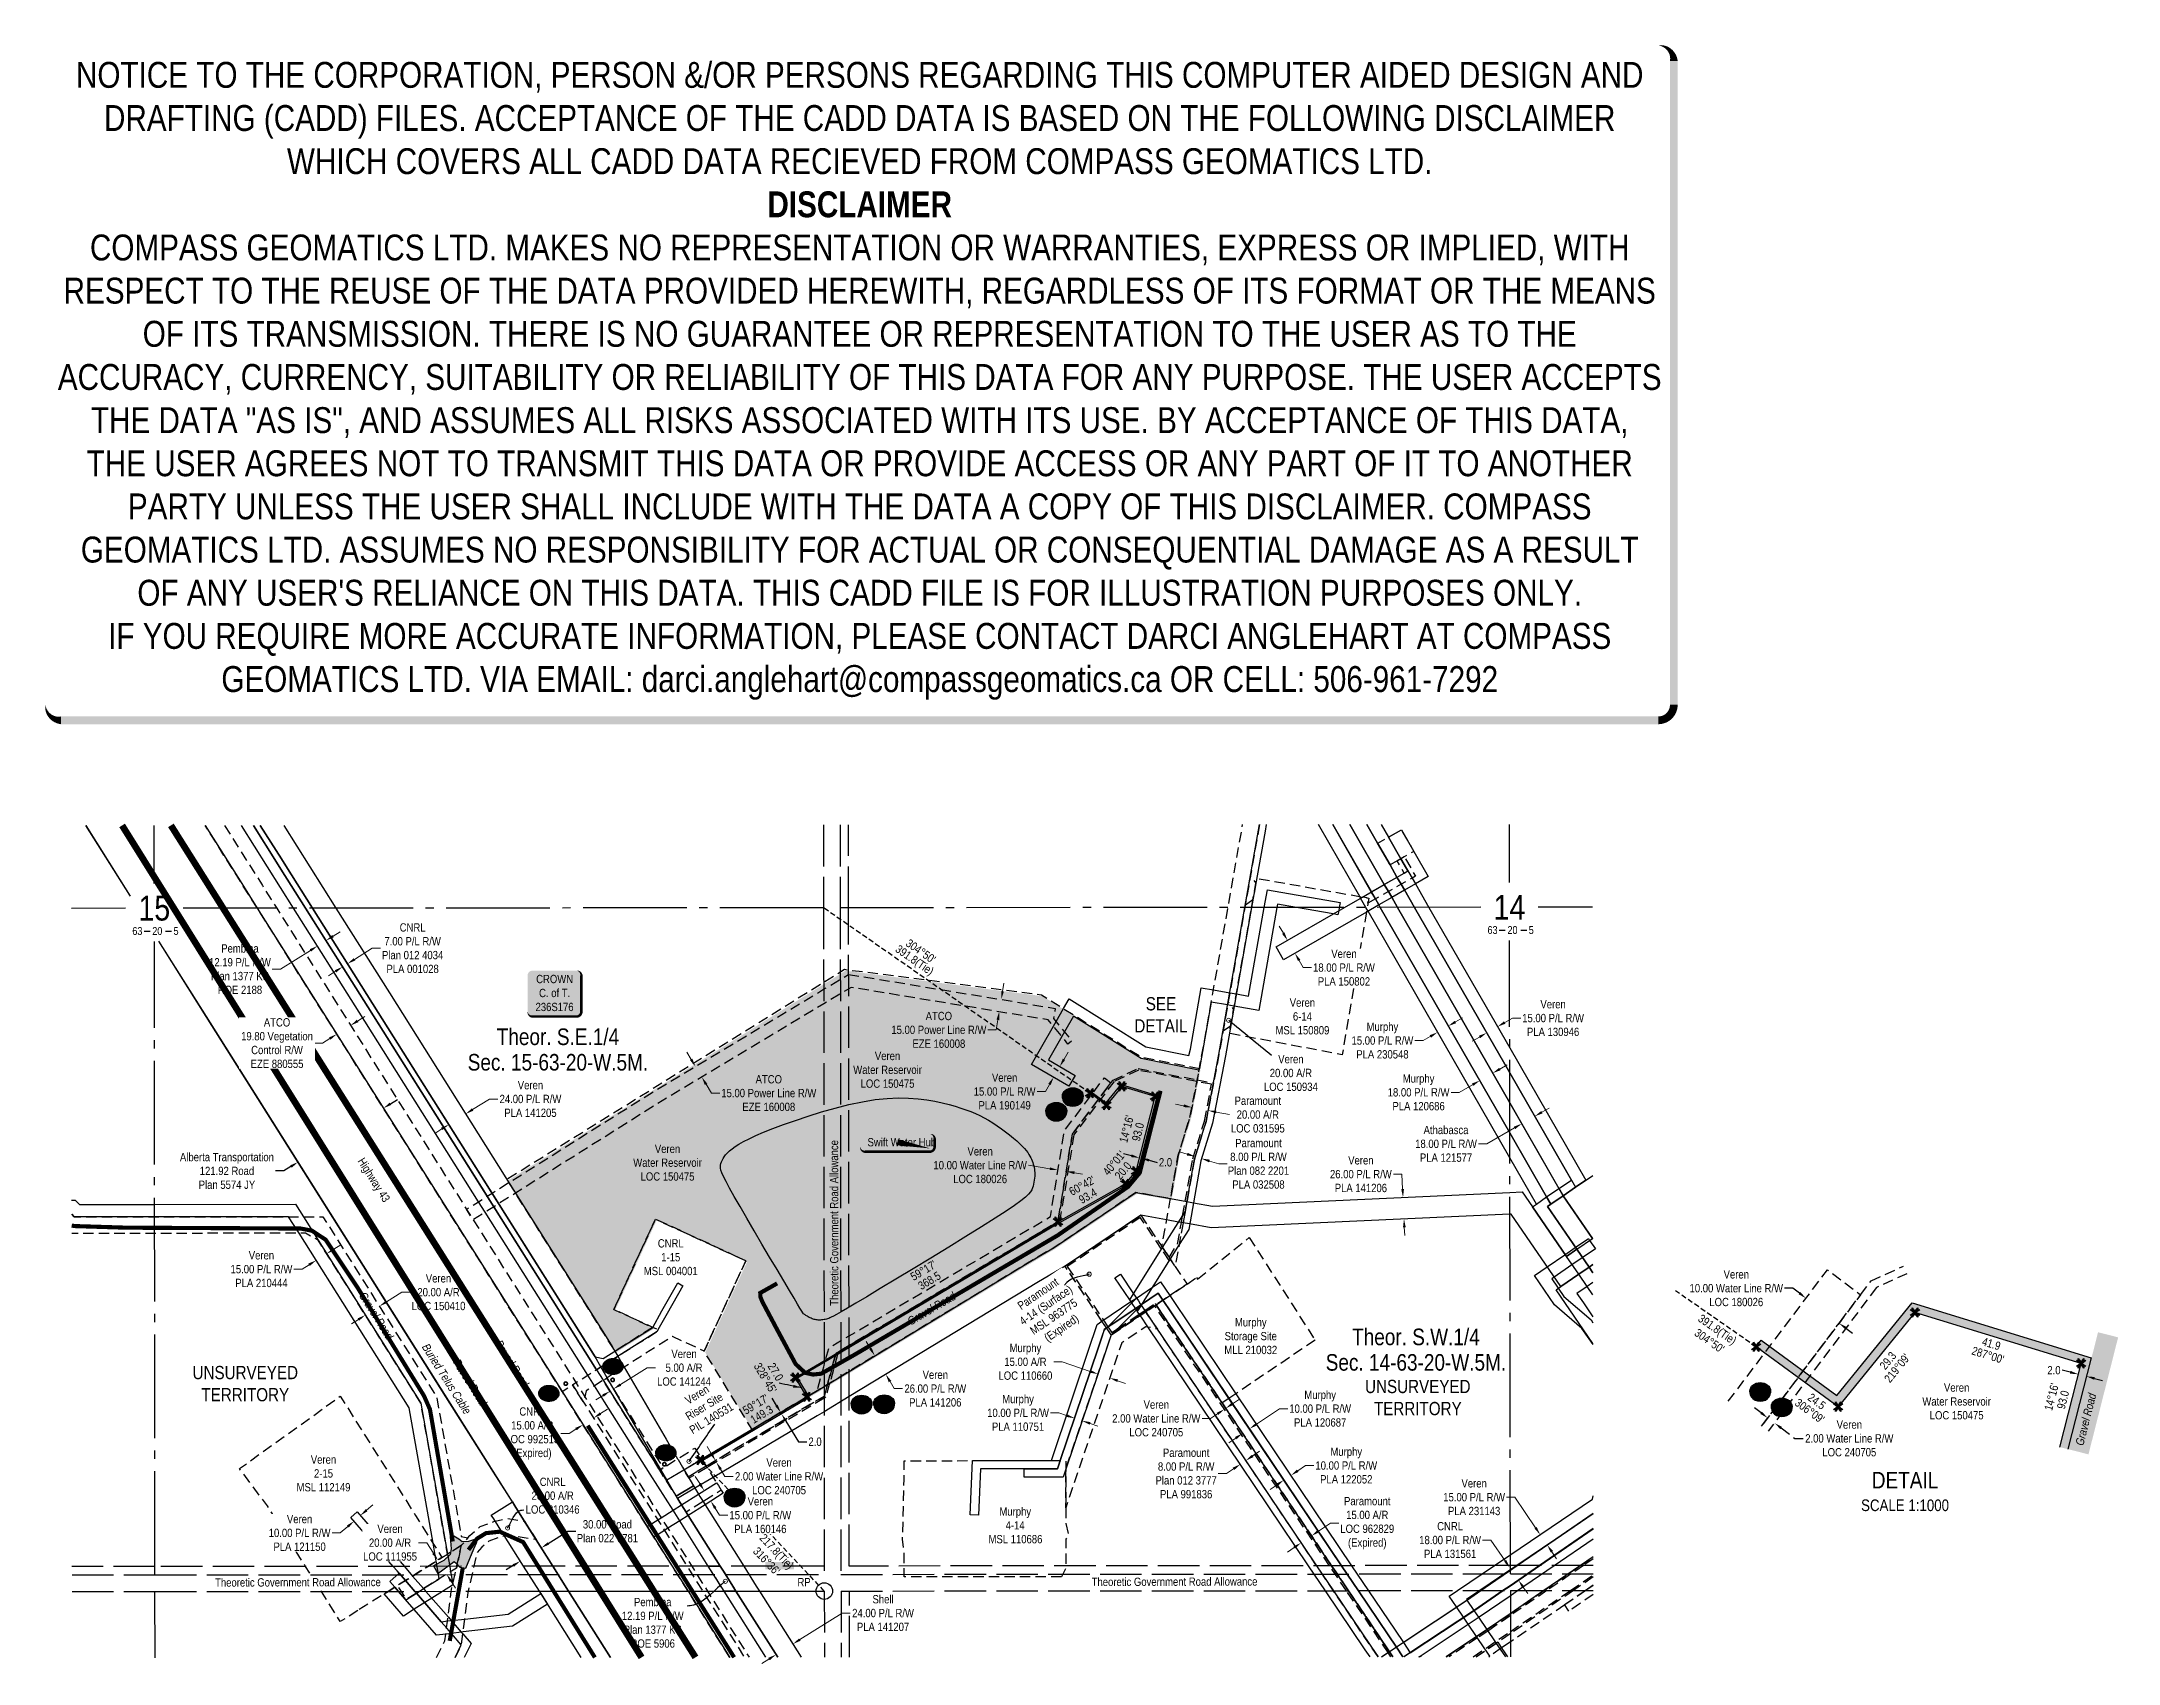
# Model space of a CAD drawing. Extents: x 503915 to 506420, y 6032769 to 6034726.
import ezdxf
from ezdxf.enums import TextEntityAlignment as Align

# ---------------------------------------------------------------- set-up
doc = ezdxf.new("R2010")
doc.units = 0
doc.header["$LTSCALE"] = 5
doc.header["$PDSIZE"] = 0.5
for name, pattern in [('foc-ACCESSROAD', [3.75, 2.5, -1.25]), ('foc-FLOWLINE', [3.75, 2.5, -1.25]), ('foc-QUARTERLINE', [33, 25, -3, 2, -3]), ('foc-TIELINE', [1.875, 1.25, -0.625]), ('foc-UNSURVEYED', [12.5, 10, -2.5])]:
    doc.linetypes.add(name, pattern=pattern)
doc.layers.get('Defpoints').update_dxf_attribs({"color": 9})
for name, color, linetype in [('10', 1, 'Continuous'), ('35', 37, 'Continuous'), ('9', 3, 'Continuous'), ('AS-OWNER', 7, 'Continuous'), ('AS-ROADS', 254, 'Continuous'), ('AS-TELEPHONE', 224, 'foc-TEL'), ('AS-UNDERLAY-H', 141, 'Continuous'), ('C-AR', 13, 'foc-ACCESSROAD'), ('C-RW', 13, 'Continuous'), ('C-SYMBOL', 7, 'Continuous'), ('C-WS', 13, 'foc-ACCESSROAD'), ('CG-NOTES', 7, 'Continuous'), ('DETAIL-T', 7, 'Continuous'), ('F-AR', 190, 'foc-ACCESSROAD'), ('F-EZE', 190, 'foc-FLOWLINE'), ('F-RW', 190, 'Continuous'), ('F-WS', 190, 'foc-ACCESSROAD'), ('L-BD', 7, 'Continuous'), ('L-MON', 1, 'Continuous'), ('L-ROAD-T', 7, 'Continuous'), ('L-SECLBL', 7, 'Continuous'), ('L-SECQ', 8, 'foc-QUARTERLINE'), ('L-TIE', 7, 'foc-TIELINE'), ('L-TITLEDB', 4, 'Continuous'), ('L-TITLEDB-T', 4, 'Continuous'), ('L-UNS-T', 3, 'Continuous'), ('L-USEC', 7, 'foc-UNSURVEYED'), ('P-CROSSINGS', 250, 'Continuous'), ('P-PROPOSED', 10, 'Continuous'), ('P-PROPOSED-H', 21, 'Continuous'), ('P-TXT', 4, 'Continuous'), ('ROUTE-MAP-LABELS', 210, 'Continuous'), ('T-WATER', 160, 'Continuous'), ('T-WATER-H', 133, 'Continuous')]:
    doc.layers.add(name, color=color, linetype=linetype)
for name, color, linetype, lineweight in [('C-AR-T', 13, 'Continuous', 9), ('C-RW-T', 13, 'Continuous', 9), ('C-WS-T', 13, 'Continuous', 9), ('F-AR-T', 190, 'Continuous', 9), ('F-EZE-T', 190, 'Continuous', 9), ('F-RW-T', 190, 'Continuous', 9), ('F-WS-T', 190, 'Continuous', 9), ('T-TEXT', 48, 'Continuous', 18)]:
    doc.layers.add(name, color=color, linetype=linetype, lineweight=lineweight)
doc.layers.add('DISCLAIMER', color=7, linetype='Continuous', plot=False)
doc.styles.add('175L', font='ARIALN.TTF', dxfattribs={"height": 20})
doc.styles.add('80', font='ARIALN.TTF', dxfattribs={"height": 10})
doc.styles.add('80CG', font='ARIALN.TTF', dxfattribs={"height": 10})
doc.styles.add('80L', font='ARIALN.TTF', dxfattribs={"height": 10})
doc.styles.add('BOLD', font='ARIALNB.TTF')
doc.styles.add('Crossing', font='ARIALN.TTF', dxfattribs={"height": 10})
doc.styles.add('foc-LtypeFont', font='ARIALN.TTF', dxfattribs={"height": 7.35})
doc.styles.add('SIMPLEX', font='ARIALN.TTF')
doc.styles.get("Standard").update_dxf_attribs({"font": 'ARIALN.TTF'})
doc.linetypes.add('foc-TEL', pattern='A,2,-1,["T",foc-LtypeFont,S=0.2,R=0,X=-0.425,Y=-0.75],-1.24,8', length=12.24)
doc.dimstyles.new('Compass 5 000', dxfattribs={"dimscale": 5, "dimtxt": 9, "dimasz": 2, "dimexe": 0.2, "dimexo": 0.0625, "dimgap": 0.5, "dimtad": 0, "dimtih": 1, "dimtoh": 1, "dimzin": 0, "dimdsep": 46, "dimtxsty": '80CG', "dimcen": 0.1, "dimse1": 1, "dimse2": 1, "dimclrd": 256, "dimclrt": 256, "dimaunit": 1, "dimadec": 4, "dimazin": 0, "dimtfac": 0.06, "dimtofl": 0, "dimtmove": 0, "dimatfit": 1, "dimfxl": 0.2, "dimtolj": 1, "dimtzin": 0, "dimlwd": -1, "dimarcsym": 0})

msp = doc.modelspace()

# ---------------------------------------------------------------- texts
at = {"layer": 'AS-TELEPHONE', "insert": (504381.923, 6033156.273), "char_height": 10, "attachment_point": 1, "rotation": 302.331112, "style": '80L'}
msp.add_mtext_dynamic_manual_height_columns('{\\fArial Narrow|b0|i1|c0|p34;Buried Telus Cable}', width=97.23506, gutter_width=50, heights=[0], dxfattribs=at)
at = {"layer": 'C-AR-T', "insert": (505421.815, 6033481.451), "char_height": 10, "attachment_point": 5, "style": '80CG'}
msp.add_mtext('\\A1;Veren\\P20.00 A/R\\PLOC 150934', dxfattribs=at)
at = {"layer": 'C-SYMBOL', "color": 3, "style": '175L'}
for s, p in [('Theor. S.E.1/4', (504537.938, 6033509.198)), ('Sec. 15-63-20-W.5M.', (504537.938, 6033478.452)), ('Theor. S.W.1/4', (505572.586, 6033147.126)), ('Sec. 14-63-20-W.5M.', (505572.586, 6033116.38))]:
    msp.add_text(s, height=19.98952, dxfattribs=at).set_placement(p, align=Align.BOTTOM_CENTER)
at = {"layer": 'C-WS-T', "char_height": 10, "attachment_point": 5, "style": '80CG'}
for insert in [(504935.432, 6033485.3), (504670.113, 6033373.238), (506224.641, 6033085.193)]:
    msp.add_mtext('\\A1;Veren\\PWater Reservoir\\PLOC 150475', dxfattribs=dict(at, insert=insert))
at = {"layer": 'C-WS-T', "insert": (504714.297, 6033079.139), "char_height": 10, "attachment_point": 5, "rotation": 31.216849, "style": '80CG'}
msp.add_mtext('\\A1;Veren\\PRiser Site\\PPIL 140531', dxfattribs=at)
at = {"layer": 'DETAIL-T', "color": 3, "attachment_point": 5, "style": '80CG'}
for s, insert, char_height, width in [('SEE\\PDETAIL', (505265.128, 6033551.68), 15.9915, 63.60246), ('DETAIL\\P{\\H0.7x;SCALE 1:1000}', (506162.423, 6032976.542), 19.98942, 105.44978)]:
    msp.add_mtext(s, dxfattribs=dict(at, insert=insert, char_height=char_height, width=width))
at = {"layer": 'F-AR-T', "char_height": 10, "attachment_point": 5, "style": '80CG'}
for s, insert in [('\\A1;CNRL\\P1-15\\PMSL 004001', (504673.983, 6033259.225)), ('\\A1;CNRL\\P20.00 A/R\\PLOC 810346', (504531.556, 6032971.503)), ('\\A1;Pembina\\P12.19 P/L R/W\\PPlan 1377 KS\\PROE 5906', (504652.264, 6032818.166))]:
    msp.add_mtext(s, dxfattribs=dict(at, insert=insert))
at = {"layer": 'F-WS-T', "insert": (505373.425, 6033163.981), "char_height": 10, "width": 115.39288, "attachment_point": 5, "style": '80CG'}
msp.add_mtext('\\A1;Murphy\\PStorage Site\\PMLL 210032', dxfattribs=at)
at = {"layer": 'F-WS-T', "insert": (505052.646, 6032957.462), "char_height": 10, "attachment_point": 1, "style": '80L'}
msp.add_mtext_dynamic_manual_height_columns('\\pi17.69;Murphy\\P\\pi25.197;4-14\\P\\pi4.5282;MSL 110686', width=72.62387, gutter_width=50, heights=[0], dxfattribs=at)
at = {"layer": 'L-BD', "style": '80L'}
for s, p in [("304°50'", (504975.603, 6033628.481)), ('391.8(Tie)', (504967.468, 6033616.791))]:
    msp.add_text(s, height=9.9947, rotation=325.167, dxfattribs=at).set_placement(p, align=Align.MIDDLE)
at = {"layer": 'L-BD', "color": 2}
for s, rotation, p in [("14°16'", 75.734577, (505223.585, 6033413.944)), ('93.0', 75.734577, (505237.389, 6033410.434)), ("40°01'", 49.986121, (505208.57, 6033372.802)), ('20.0', 49.986121, (505219.478, 6033363.645)), ("60°42'", 29.301809, (505169.945, 6033345.582)), ('93.4', 29.301809, (505176.916, 6033333.161)), ("59°17'", 30.674756, (504978.594, 6033243.271)), ('368.5', 30.674756, (504985.86, 6033231.021)), ('41.9', 342.989836, (506266.479, 6033154.833)), ('29.3', 50.847736, (506141.772, 6033134.48)), ("219°09'", 50.847736, (506152.817, 6033125.487)), ("287°00'", 342.989836, (506262.312, 6033141.214)), ("306°09'", 323.851954, (506047.508, 6033073.783)), ('24.5', 323.851954, (506055.909, 6033085.284)), ("14°16'", 75.734577, (506339.035, 6033090.79)), ('93.0', 75.734577, (506352.839, 6033087.28))]:
    msp.add_text(s, height=9.9947, rotation=rotation, dxfattribs=at).set_placement(p, align=Align.MIDDLE_CENTER)
at = {"layer": 'L-BD', "color": 2, "style": '80L'}
for s, rotation, p in [("328°45'", 301.2363, (504788.156, 6033113.593)), ('27.0', 301.2363, (504800.334, 6033120.979)), ("59°17'", 30.7124, (504776.295, 6033081.852)), ('149.3', 30.7124, (504783.569, 6033069.607))]:
    msp.add_text(s, height=9.9947, rotation=rotation, dxfattribs=at).set_placement(p, align=Align.MIDDLE)
at = {"layer": 'L-BD', "char_height": 9.9947, "attachment_point": 2, "style": '80L'}
for s, insert, width, rotation in [("391.8(Tie)\\P304°50' ", (505938.949, 6033176.198), 52.46782, 325.167), ("217.8(Tie)\\P316°36' ", (504805.384, 6032907.636), 50.35297, 313.3976)]:
    msp.add_mtext(s, dxfattribs=dict(at, insert=insert, width=width, rotation=rotation))
at = {"layer": 'L-ROAD-T', "style": '80L'}
for rotation, p in [(90.105278, (504871.018, 6033300.616)), (0.165337, (505281.505, 6032867.77))]:
    msp.add_text('Theoretic Government Road Allowance', height=9.99476, rotation=rotation, dxfattribs=at).set_placement(p, align=Align.MIDDLE_CENTER)
at = {"layer": 'L-TITLEDB-T', "insert": (504304.335, 6033380.484), "char_height": 10, "attachment_point": 1, "rotation": 302.225998, "style": '80L'}
msp.add_mtext_dynamic_manual_height_columns('Highway 43', width=59.40423, gutter_width=50, heights=[0], dxfattribs=at)
at = {"layer": 'L-UNS-T', "color": 3, "char_height": 15.99162, "attachment_point": 5, "style": '80L'}
for insert in [(504160.909, 6033106.635), (505574.837, 6033089.864)]:
    msp.add_mtext_dynamic_manual_height_columns('UNSURVEYED TERRITORY', width=126.41375, gutter_width=47.5, heights=[0], dxfattribs=dict(at, insert=insert))
at = {"layer": 'P-TXT', "insert": (506341.974, 6033122.914), "char_height": 9.9947, "attachment_point": 5, "style": '80CG'}
msp.add_mtext('\\A1;2.0', dxfattribs=at)
at = {"layer": 'T-TEXT', "char_height": 10, "attachment_point": 1, "style": '80L'}
for s, width, insert, rotation in [('{\\fArial Narrow|b0|i1|c0|p34;Gravel Road}', 65.45471, (504305.918, 6033218.484), 302.221237), ('{\\fArial Narrow|b0|i1|c0|p34;Gravel Road}', 65.45471, (504958.186, 6033185.22), 30.452334), ('{\\fArial Narrow|b0|i1|c0|p34;Paved Road}', 63.70846, (504469.804, 6033160.47), 302.221237), ('{\\fArial Narrow|b0|i1|c0|p34;Paved Road}', 63.70846, (504419.418, 6033137.605), 302.221237), ('{\\fArial Narrow|b0|i1|c0|p34;Gravel Road}', 65.45471, (506367.665, 6033033.682), 75.78446)]:
    msp.add_mtext_dynamic_manual_height_columns(s, width=width, gutter_width=50, heights=[0], dxfattribs=dict(at, insert=insert, rotation=rotation))

# ---------------------------------------------------------------- blocks, each defined once
blk = doc.blocks.new('L-SECLBL')
at = {"layer": '9', "color": 7}
for p, q in [((-5.1, -27.8), (-12.3, -27.8)), ((20.7, -27.8), (13.5, -27.8))]:
    blk.add_line(p, q, dxfattribs=at)
at = {"layer": '10', "color": 2, "style": 'SIMPLEX'}
blk.add_attdef('SEC', text='', height=30, dxfattribs=at).set_placement((0, 0), align=Align.MIDDLE)
at = {"layer": '10', "color": 5, "style": '80L'}
blk.add_attdef('TWP', text='', height=9.5, dxfattribs=at).set_placement((-14.4, -27.4), align=Align.MIDDLE_RIGHT)
blk.add_attdef('RGE', text='', height=9.5, dxfattribs=at).set_placement((3.6, -27.4), align=Align.MIDDLE_CENTER)
blk.add_attdef('MER', text='', height=9.5, dxfattribs=at).set_placement((23.2, -27.4), align=Align.MIDDLE_LEFT)
blk = doc.blocks.new('RP')
at = {"layer": '35', "color": 3}
blk.add_circle((0, 0), 10, dxfattribs=at)
at = {"layer": '35', "color": 3, "style": '80'}
blk.add_attdef('RP_001', (-32.4, 5.8), '', height=10, dxfattribs=at)
blk = doc.blocks.new('*D422')
at = {"layer": 'Defpoints', "color": 0, "transparency": 16777216}
for p in [(505203.4, 6033113.5), (505164.1, 6033044.3), (505178.3, 6033039.4)]:
    blk.add_point(p, dxfattribs=at)
at = {"layer": 'F-AR-T', "transparency": 16777216}
for p, q in [((505146, 6033133), (505136, 6033133)), ((505179.8, 6033121.5), (505146, 6033133)), ((505212.9, 6033110.2), (505222.4, 6033107))]:
    blk.add_line(p, q, dxfattribs=at)
for points in [[(505180.3, 6033123.1), (505179.2, 6033119.9), (505189.2, 6033118.3)], [(505213.4, 6033111.8), (505212.4, 6033108.7), (505203.4, 6033113.5)]]:
    blk.add_solid(points, dxfattribs=at)
at = {"layer": 'F-AR-T', "transparency": 16777216, "insert": (505101.7, 6033133), "char_height": 10, "attachment_point": 5, "style": '80CG'}
blk.add_mtext('\\A1;Murphy\\P15.00 A/R\\PLOC 110660', dxfattribs=at)
blk = doc.blocks.new('*D423')
at = {"layer": 'Defpoints', "color": 0, "transparency": 16777216}
for p in [(505317.3, 6033416.2), (505325, 6033413.8), (505314, 6033378.3)]:
    blk.add_point(p, dxfattribs=at)
at = {"layer": 'F-AR-T', "transparency": 16777216}
for p, q in [((505296.8, 6033383.6), (505287.3, 6033386.5)), ((505323.6, 6033375.3), (505334.8, 6033371.9)), ((505334.8, 6033371.9), (505344.8, 6033371.9))]:
    blk.add_line(p, q, dxfattribs=at)
for points in [[(505297.3, 6033385.2), (505296.3, 6033382), (505306.4, 6033380.6)], [(505324.1, 6033376.9), (505323.1, 6033373.7), (505314, 6033378.3)]]:
    blk.add_solid(points, dxfattribs=at)
at = {"layer": 'F-AR-T', "transparency": 16777216, "insert": (505382.7, 6033371.9), "char_height": 10, "attachment_point": 5, "style": '80CG'}
blk.add_mtext('\\A1;Paramount\\P8.00 P/L R/W\\PPlan 082 2201\\PPLA 032508', dxfattribs=at)
blk = doc.blocks.new('*D424')
at = {"layer": 'C-RW-T', "transparency": 16777216}
for p, q in [((505555.7, 6033359.4), (505545.7, 6033359.4)), ((505556.5, 6033341.4), (505555.7, 6033359.4)), ((505558.6, 6033295.4), (505559.1, 6033285.4))]:
    blk.add_line(p, q, dxfattribs=at)
for points in [[(505558.2, 6033341.5), (505554.9, 6033341.3), (505557, 6033331.4)], [(505560.3, 6033295.4), (505557, 6033295.3), (505558.2, 6033305.4)]]:
    blk.add_solid(points, dxfattribs=at)
at = {"layer": 'Defpoints', "color": 0, "transparency": 16777216}
for p in [(505625, 6033334.5), (505558.2, 6033305.4), (505626.2, 6033308.5)]:
    blk.add_point(p, dxfattribs=at)
at = {"layer": 'C-RW-T', "transparency": 16777216, "insert": (505506.2, 6033359.4), "char_height": 10, "attachment_point": 5, "style": '80CG'}
blk.add_mtext('\\A1;Veren\\P26.00 P/L R/W\\PPLA 141206', dxfattribs=at)
blk = doc.blocks.new('*D425')
at = {"layer": 'Defpoints', "color": 0, "transparency": 16777216}
for p in [(505302.4, 6033440.1), (505305, 6033454), (505324.7, 6033450.2)]:
    blk.add_point(p, dxfattribs=at)
at = {"layer": 'F-AR-T', "transparency": 16777216}
for p, q in [((505292.5, 6033442), (505282.7, 6033443.9)), ((505331.8, 6033434.4), (505347.6, 6033431.3))]:
    blk.add_line(p, q, dxfattribs=at)
for points in [[(505292.9, 6033443.6), (505292.2, 6033440.3), (505302.4, 6033440.1)], [(505332.1, 6033436), (505331.5, 6033432.7), (505322, 6033436.3)]]:
    blk.add_solid(points, dxfattribs=at)
at = {"layer": 'F-AR-T', "transparency": 16777216, "insert": (505381.9, 6033431.3), "char_height": 10, "attachment_point": 5, "style": '80CG'}
blk.add_mtext('\\A1;Paramount\\P20.00 A/R\\PLOC 031595', dxfattribs=at)
blk = doc.blocks.new('*D426')
at = {"layer": 'Defpoints', "color": 0, "transparency": 16777216}
for p in [(505437, 6032937.4), (505424.5, 6032929.1), (505446.7, 6032923.1)]:
    blk.add_point(p, dxfattribs=at)
at = {"layer": 'F-AR-T', "transparency": 16777216}
for p, q in [((505455, 6032928.7), (505469.6, 6032938.5)), ((505469.6, 6032938.5), (505479.6, 6032938.5)), ((505425.9, 6032909.1), (505417.6, 6032903.6))]:
    blk.add_line(p, q, dxfattribs=at)
for points in [[(505425, 6032910.5), (505426.8, 6032907.8), (505434.2, 6032914.7)], [(505454, 6032930.1), (505455.9, 6032927.3), (505446.7, 6032923.1)]]:
    blk.add_solid(points, dxfattribs=at)
at = {"layer": 'F-AR-T', "transparency": 16777216, "insert": (505513.9, 6032938.5), "char_height": 10, "attachment_point": 5, "style": '80CG'}
blk.add_mtext('\\A1;Paramount\\P15.00 A/R\\PLOC 962829\\P(Expired)', dxfattribs=at)
blk = doc.blocks.new('*D427')
at = {"layer": 'C-RW-T', "transparency": 16777216}
for p, q in [((505148.2, 6033498), (505153.2, 6033506.7)), ((505130.7, 6033467.7), (505125.7, 6033459.1)), ((505125.7, 6033459.1), (505115.7, 6033459.1))]:
    blk.add_line(p, q, dxfattribs=at)
for points in [[(505146.7, 6033498.9), (505149.6, 6033497.2), (505143.2, 6033489.4)], [(505129.2, 6033468.6), (505132.1, 6033466.9), (505135.7, 6033476.4)]]:
    blk.add_solid(points, dxfattribs=at)
at = {"layer": 'Defpoints', "color": 0, "transparency": 16777216}
for p in [(505135.7, 6033476.4), (505143.7, 6033471.7), (505151.2, 6033484.7)]:
    blk.add_point(p, dxfattribs=at)
at = {"layer": 'C-RW-T', "transparency": 16777216, "insert": (505076.6, 6033459.1), "char_height": 10, "attachment_point": 5, "style": '80CG'}
blk.add_mtext('\\A1;Veren\\P15.00 P/L R/W\\PPLA 190149', dxfattribs=at)
blk = doc.blocks.new('*D428')
at = {"layer": 'C-AR-T', "transparency": 16777216}
for p, q in [((504379.8, 6032914.8), (504369.8, 6032914.8)), ((504387.7, 6032902.2), (504379.8, 6032914.8)), ((504409, 6032868.4), (504414.3, 6032859.9))]:
    blk.add_line(p, q, dxfattribs=at)
for points in [[(504389.2, 6032903.1), (504386.3, 6032901.3), (504393.1, 6032893.7)], [(504410.4, 6032869.3), (504407.6, 6032867.5), (504403.7, 6032876.8)]]:
    blk.add_solid(points, dxfattribs=at)
at = {"layer": 'Defpoints', "color": 0, "transparency": 16777216}
for p in [(504386.8, 6032866.2), (504403.7, 6032876.8)]:
    blk.add_point(p, dxfattribs=at)
at = {"layer": 'C-AR-T', "transparency": 16777216, "insert": (504335.5, 6032914.8), "char_height": 10, "attachment_point": 5, "style": '80CG', "bg_fill": 3, "box_fill_scale": 1.1, "bg_fill_color": 256, "bg_fill_true_color": 13158600, "bg_fill_transparency": 0}
blk.add_mtext('\\A1;Veren\\P20.00 A/R\\PLOC 111955', dxfattribs=at)
at = {"layer": 'Defpoints', "color": 0, "transparency": 16777216}
blk.add_point((504376.2, 6032883.1), dxfattribs=at)
blk = doc.blocks.new('*D429')
at = {"layer": 'Defpoints', "color": 0, "transparency": 16777216}
for p in [(504580.3, 6033066.1), (504567.6, 6033058.1), (504568.2, 6033057.2)]:
    blk.add_point(p, dxfattribs=at)
at = {"layer": 'F-AR-T', "transparency": 16777216}
for p, q in [((504589.3, 6033070.6), (504597.8, 6033075.9)), ((504551.3, 6033046.6), (504541.3, 6033046.6)), ((504559.7, 6033051.9), (504551.3, 6033046.6))]:
    blk.add_line(p, q, dxfattribs=at)
for points in [[(504588.4, 6033072), (504590.2, 6033069.2), (504580.9, 6033065.2)], [(504558.8, 6033053.3), (504560.6, 6033050.5), (504568.2, 6033057.2)]]:
    blk.add_solid(points, dxfattribs=at)
at = {"layer": 'F-AR-T', "transparency": 16777216, "insert": (504507, 6033046.6), "char_height": 10, "attachment_point": 5, "style": '80CG'}
blk.add_mtext('\\A1;CNRL\\P15.00 A/R\\PLOC 992513\\P(Expired)', dxfattribs=at)
blk = doc.blocks.new('*D430')
at = {"layer": 'C-AR-T', "transparency": 16777216}
for p, q in [((504613.4, 6033105.6), (504645.7, 6033125.9)), ((504645.7, 6033125.9), (504655.7, 6033125.9)), ((504592.3, 6033092.3), (504583.8, 6033087))]:
    blk.add_line(p, q, dxfattribs=at)
for points in [[(504591.4, 6033093.7), (504593.2, 6033090.9), (504600.7, 6033097.6)], [(504612.5, 6033107), (504614.3, 6033104.2), (504604.9, 6033100.3)]]:
    blk.add_solid(points, dxfattribs=at)
at = {"layer": 'Defpoints', "color": 0, "transparency": 16777216}
for p in [(504604.9, 6033100.3), (504619, 6033068.6), (504623.2, 6033071.3)]:
    blk.add_point(p, dxfattribs=at)
at = {"layer": 'C-AR-T', "transparency": 16777216, "insert": (504690, 6033125.9), "char_height": 10, "attachment_point": 5, "style": '80CG'}
blk.add_mtext('\\A1;Veren\\P5.00 A/R\\PLOC 141244', dxfattribs=at)
blk = doc.blocks.new('*D431')
at = {"layer": 'C-RW-T', "transparency": 16777216}
for p, q in [((504914.9, 6033149), (504909.8, 6033157.6)), ((504938.4, 6033109.3), (504943.4, 6033100.7)), ((504943.4, 6033100.7), (504953.4, 6033100.7))]:
    blk.add_line(p, q, dxfattribs=at)
for points in [[(504916.3, 6033149.8), (504913.4, 6033148.1), (504920, 6033140.4)], [(504939.8, 6033110.1), (504936.9, 6033108.4), (504933.3, 6033117.9)]]:
    blk.add_solid(points, dxfattribs=at)
at = {"layer": 'Defpoints', "color": 0, "transparency": 16777216}
for p in [(504933.3, 6033117.9), (504804.9, 6033072.3), (504818.2, 6033049.8)]:
    blk.add_point(p, dxfattribs=at)
at = {"layer": 'C-RW-T', "transparency": 16777216, "insert": (504993, 6033100.7), "char_height": 10, "attachment_point": 5, "style": '80CG', "bg_fill": 3, "box_fill_scale": 1.1, "bg_fill_color": 256, "bg_fill_true_color": 13158600, "bg_fill_transparency": 0}
blk.add_mtext('\\A1;Veren\\P26.00 P/L R/W\\PPLA 141206', dxfattribs=at)
blk = doc.blocks.new('*D432')
at = {"layer": 'Defpoints', "color": 0, "transparency": 16777216}
for p in [(505024.3, 6033562.9), (505026.7, 6033577.7), (505072.5, 6033570.1)]:
    blk.add_point(p, dxfattribs=at)
at = {"layer": 'F-EZE-T', "transparency": 16777216}
for p, q in [((505074.1, 6033580), (505075.7, 6033589.9)), ((505068.4, 6033545.5), (505066.4, 6033533.5)), ((505066.4, 6033533.5), (505056.4, 6033533.5))]:
    blk.add_line(p, q, dxfattribs=at)
for points in [[(505072.5, 6033580.3), (505075.7, 6033579.7), (505072.5, 6033570.1)], [(505066.8, 6033545.8), (505070.1, 6033545.2), (505070, 6033555.4)]]:
    blk.add_solid(points, dxfattribs=at)
at = {"layer": 'F-EZE-T', "transparency": 16777216, "insert": (504997.3, 6033533.5), "char_height": 10, "attachment_point": 5, "style": '80CG'}
blk.add_mtext('\\A1;ATCO\\P15.00 Power Line R/W\\PEZE 160008', dxfattribs=at)
blk = doc.blocks.new('*D433')
at = {"layer": 'Defpoints', "color": 0, "transparency": 16777216}
for p in [(504697.2, 6033485.5), (504705, 6033472.6), (504711.4, 6033476.5)]:
    blk.add_point(p, dxfattribs=at)
at = {"layer": 'F-EZE-T', "transparency": 16777216}
for p, q in [((504698.5, 6033497.9), (504693.4, 6033506.5)), ((504716.6, 6033468), (504723, 6033457.2)), ((504723, 6033457.2), (504733, 6033457.2))]:
    blk.add_line(p, q, dxfattribs=at)
for points in [[(504700, 6033498.8), (504697.1, 6033497.1), (504703.7, 6033489.4)], [(504718, 6033468.8), (504715.1, 6033467.1), (504711.4, 6033476.5)]]:
    blk.add_solid(points, dxfattribs=at)
at = {"layer": 'F-EZE-T', "transparency": 16777216, "insert": (504792.2, 6033457.2), "char_height": 10, "attachment_point": 5, "style": '80CG'}
blk.add_mtext('\\A1;ATCO\\P15.00 Power Line R/W\\PEZE 160008', dxfattribs=at)
blk = doc.blocks.new('*D434')
at = {"layer": 'Defpoints', "color": 0, "transparency": 16777216}
for p in [(505376.8, 6033062.9), (505368.5, 6033057.3), (505421.8, 6032996)]:
    blk.add_point(p, dxfattribs=at)
at = {"layer": 'F-RW-T', "transparency": 16777216}
for p, q in [((505430.1, 6033001.5), (505439.5, 6033007.9)), ((505439.5, 6033007.9), (505449.5, 6033007.9)), ((505405.2, 6032984.8), (505396.9, 6032979.2))]:
    blk.add_line(p, q, dxfattribs=at)
for points in [[(505404.3, 6032986.2), (505406.1, 6032983.4), (505413.5, 6032990.4)], [(505429.1, 6033002.9), (505431, 6033000.2), (505421.8, 6032996)]]:
    blk.add_solid(points, dxfattribs=at)
at = {"layer": 'F-RW-T', "transparency": 16777216, "insert": (505488.6, 6033007.9), "char_height": 10, "attachment_point": 5, "style": '80CG'}
blk.add_mtext('\\A1;Murphy\\P10.00 P/L R/W\\PPLA 122052', dxfattribs=at)
blk = doc.blocks.new('*D435')
at = {"layer": 'Defpoints', "color": 0, "transparency": 16777216}
for p in [(505649.6, 6033472.3), (505663.1, 6033448.8), (505678.7, 6033457.7)]:
    blk.add_point(p, dxfattribs=at)
at = {"layer": 'F-RW-T', "transparency": 16777216}
for p, q in [((505673.8, 6033486.2), (505682.5, 6033491.2)), ((505640.9, 6033467.3), (505624.9, 6033458.1)), ((505624.9, 6033458.1), (505614.9, 6033458.1))]:
    blk.add_line(p, q, dxfattribs=at)
for points in [[(505673, 6033487.7), (505674.6, 6033484.8), (505665.1, 6033481.3)], [(505640.1, 6033468.8), (505641.7, 6033465.9), (505649.6, 6033472.3)]]:
    blk.add_solid(points, dxfattribs=at)
at = {"layer": 'F-RW-T', "transparency": 16777216, "insert": (505575.8, 6033458.1), "char_height": 10, "attachment_point": 5, "style": '80CG', "bg_fill": 3, "box_fill_scale": 1.1, "bg_fill_color": 256, "bg_fill_true_color": 13158600, "bg_fill_transparency": 0}
blk.add_mtext('\\A1;Murphy\\P18.00 P/L R/W\\PPLA 120686', dxfattribs=at)
blk = doc.blocks.new('*D436')
at = {"layer": 'Defpoints', "color": 0, "transparency": 16777216}
for p in [(505159.7, 6033061.5), (505160.9, 6033065), (505168.9, 6033058.4)]:
    blk.add_point(p, dxfattribs=at)
at = {"layer": 'F-RW-T', "transparency": 16777216}
for p, q in [((505141.9, 6033071.4), (505131.9, 6033071.4)), ((505151.4, 6033068.2), (505141.9, 6033071.4)), ((505179.6, 6033058.7), (505189.1, 6033055.5))]:
    blk.add_line(p, q, dxfattribs=at)
for points in [[(505151.9, 6033069.8), (505150.9, 6033066.6), (505160.9, 6033065)], [(505180.1, 6033060.3), (505179.1, 6033057.1), (505170.1, 6033061.9)]]:
    blk.add_solid(points, dxfattribs=at)
at = {"layer": 'F-RW-T', "transparency": 16777216, "insert": (505092.8, 6033071.4), "char_height": 10, "attachment_point": 5, "style": '80CG'}
blk.add_mtext('\\A1;Murphy\\P10.00 P/L R/W\\PPLA 110751', dxfattribs=at)
blk = doc.blocks.new('*D437')
at = {"layer": 'Defpoints', "color": 0, "transparency": 16777216}
for p in [(505366.2, 6033042.7), (505371.9, 6033052.2), (505374.5, 6033048.3)]:
    blk.add_point(p, dxfattribs=at)
at = {"layer": 'F-RW-T', "transparency": 16777216}
for p, q in [((505380.2, 6033057.8), (505408, 6033076.5)), ((505408, 6033076.5), (505418, 6033076.5)), ((505355.3, 6033041), (505347, 6033035.4))]:
    blk.add_line(p, q, dxfattribs=at)
for points in [[(505354.3, 6033042.4), (505356.2, 6033039.6), (505363.6, 6033046.6)], [(505379.3, 6033059.1), (505381.1, 6033056.4), (505371.9, 6033052.2)]]:
    blk.add_solid(points, dxfattribs=at)
at = {"layer": 'F-RW-T', "transparency": 16777216, "insert": (505457.1, 6033076.5), "char_height": 10, "attachment_point": 5, "style": '80CG'}
blk.add_mtext('\\A1;Murphy\\P10.00 P/L R/W\\PPLA 120687', dxfattribs=at)
blk = doc.blocks.new('*D438')
at = {"layer": 'Defpoints', "color": 0, "transparency": 16777216}
for p in [(505596.4, 6033564.5), (505583.4, 6033557), (505598.6, 6033530.6)]:
    blk.add_point(p, dxfattribs=at)
at = {"layer": 'F-RW-T', "transparency": 16777216}
for p, q in [((505620.3, 6033543.1), (505628.9, 6033548.1)), ((505581.3, 6033520.6), (505571.3, 6033520.6)), ((505589.9, 6033525.6), (505581.3, 6033520.6))]:
    blk.add_line(p, q, dxfattribs=at)
for points in [[(505619.4, 6033544.5), (505621.1, 6033541.6), (505611.6, 6033538.1)], [(505589.1, 6033527), (505590.8, 6033524.1), (505598.6, 6033530.6)]]:
    blk.add_solid(points, dxfattribs=at)
at = {"layer": 'F-RW-T', "transparency": 16777216, "insert": (505532.2, 6033520.6), "char_height": 10, "attachment_point": 5, "style": '80CG'}
blk.add_mtext('\\A1;Murphy\\P15.00 P/L R/W\\PPLA 230548', dxfattribs=at)
blk = doc.blocks.new('*D439')
at = {"layer": 'C-AR-T', "transparency": 16777216}
for p, q in [((505131.1, 6033366), (505105.3, 6033370.2)), ((505160.7, 6033361.1), (505170.6, 6033359.5))]:
    blk.add_line(p, q, dxfattribs=at)
for points in [[(505131.4, 6033367.6), (505130.8, 6033364.3), (505141, 6033364.3)], [(505161, 6033362.7), (505160.4, 6033359.5), (505150.8, 6033362.7)]]:
    blk.add_solid(points, dxfattribs=at)
at = {"layer": 'Defpoints', "color": 0, "transparency": 16777216}
for p in [(505141, 6033364.3), (505139, 6033352.6), (505148.9, 6033351)]:
    blk.add_point(p, dxfattribs=at)
at = {"layer": 'C-AR-T', "transparency": 16777216, "insert": (505047.1, 6033370.2), "char_height": 10, "attachment_point": 5, "style": '80CG'}
blk.add_mtext('\\A1;Veren\\P10.00 Water Line R/W\\PLOC 180026', dxfattribs=at)
blk = doc.blocks.new('*D440')
at = {"layer": 'C-RW-T', "transparency": 16777216}
for p, q in [((505679.7, 6033542.4), (505688.9, 6033547.7)), ((505688.9, 6033547.7), (505698.9, 6033547.7)), ((505649.3, 6033524.9), (505640.6, 6033520))]:
    blk.add_line(p, q, dxfattribs=at)
for points in [[(505678.8, 6033543.8), (505680.5, 6033540.9), (505671, 6033537.4)], [(505648.4, 6033526.4), (505650.1, 6033523.5), (505657.9, 6033529.9)]]:
    blk.add_solid(points, dxfattribs=at)
at = {"layer": 'Defpoints', "color": 0, "transparency": 16777216}
for p in [(505631, 6033576.8), (505644.1, 6033584.3), (505657.9, 6033529.9)]:
    blk.add_point(p, dxfattribs=at)
at = {"layer": 'C-RW-T', "transparency": 16777216, "insert": (505738, 6033547.7), "char_height": 10, "attachment_point": 5, "style": '80CG'}
blk.add_mtext('\\A1;Veren\\P15.00 P/L R/W\\PPLA 130946', dxfattribs=at)
blk = doc.blocks.new('*D441')
at = {"layer": 'Defpoints', "color": 0, "transparency": 16777216}
for p in [(505681.7, 6032881.8), (505685.8, 6032884.7), (505691.9, 6032867)]:
    blk.add_point(p, dxfattribs=at)
at = {"layer": 'F-RW-T', "transparency": 16777216}
for p, q in [((505662.9, 6032918), (505652.9, 6032918)), ((505680.2, 6032892.9), (505662.9, 6032918)), ((505701.7, 6032861.6), (505707.4, 6032853.4))]:
    blk.add_line(p, q, dxfattribs=at)
for points in [[(505681.5, 6032893.9), (505678.8, 6032892), (505685.8, 6032884.7)], [(505703.1, 6032862.6), (505700.4, 6032860.7), (505696.1, 6032869.8)]]:
    blk.add_solid(points, dxfattribs=at)
at = {"layer": 'F-RW-T', "transparency": 16777216, "insert": (505613.8, 6032918), "char_height": 10, "attachment_point": 5, "style": '80CG'}
blk.add_mtext('\\A1;CNRL\\P18.00 P/L R/W\\PPLA 131561', dxfattribs=at)
blk = doc.blocks.new('*D442')
at = {"layer": 'Defpoints', "color": 0, "transparency": 16777216}
for p in [(505664, 6033519.5), (505648.4, 6033510.5), (505700.2, 6033420.3)]:
    blk.add_point(p, dxfattribs=at)
at = {"layer": 'F-RW-T', "transparency": 16777216}
for p, q in [((505724.5, 6033434.2), (505733.1, 6033439.2)), ((505691.5, 6033415.3), (505658, 6033396)), ((505658, 6033396), (505648, 6033396))]:
    blk.add_line(p, q, dxfattribs=at)
for points in [[(505690.7, 6033416.7), (505692.3, 6033413.8), (505700.2, 6033420.3)], [(505723.6, 6033435.6), (505725.3, 6033432.8), (505715.8, 6033429.2)]]:
    blk.add_solid(points, dxfattribs=at)
at = {"layer": 'F-RW-T', "transparency": 16777216, "insert": (505608.9, 6033396), "char_height": 10, "attachment_point": 5, "style": '80CG'}
blk.add_mtext('\\A1;Athabasca\\P18.00 P/L R/W\\PPLA 121577', dxfattribs=at)
blk = doc.blocks.new('*D443')
at = {"layer": 'Defpoints', "color": 0, "transparency": 16777216}
for p in [(505336.4, 6033045.9), (505343, 6033050.3), (505360.9, 6033009.5)]:
    blk.add_point(p, dxfattribs=at)
at = {"layer": 'F-RW-T', "transparency": 16777216}
for p, q in [((505375.8, 6033019.5), (505384.1, 6033025.1)), ((505344.3, 6032998.3), (505334.3, 6032998.3)), ((505352.6, 6033003.9), (505344.3, 6032998.3))]:
    blk.add_line(p, q, dxfattribs=at)
for points in [[(505374.8, 6033020.9), (505376.7, 6033018.1), (505367.5, 6033013.9)], [(505351.6, 6033005.3), (505353.5, 6033002.5), (505360.9, 6033009.5)]]:
    blk.add_solid(points, dxfattribs=at)
at = {"layer": 'F-RW-T', "transparency": 16777216, "insert": (505295.5, 6032998.3), "char_height": 10, "attachment_point": 5, "style": '80CG', "bg_fill": 3, "box_fill_scale": 1.1, "bg_fill_color": 256, "bg_fill_true_color": 13158600, "bg_fill_transparency": 0}
blk.add_mtext('\\A1;Paramount\\P8.00 P/L R/W\\PPlan 012 3777\\PPLA 991836', dxfattribs=at)
blk = doc.blocks.new('*D444')
at = {"layer": 'C-RW-T', "transparency": 16777216}
for p, q in [((505412.7, 6033650.2), (505407.7, 6033658.8)), ((505431.7, 6033617.3), (505436.7, 6033608.6)), ((505436.7, 6033608.6), (505446.7, 6033608.6))]:
    blk.add_line(p, q, dxfattribs=at)
for points in [[(505414.1, 6033651), (505411.2, 6033649.3), (505417.7, 6033641.5)], [(505433.2, 6033618.1), (505430.3, 6033616.5), (505426.7, 6033625.9)]]:
    blk.add_solid(points, dxfattribs=at)
at = {"layer": 'Defpoints', "color": 0, "transparency": 16777216}
for p in [(505452, 6033661.4), (505461, 6033645.8), (505426.7, 6033625.9)]:
    blk.add_point(p, dxfattribs=at)
at = {"layer": 'C-RW-T', "transparency": 16777216, "insert": (505485.8, 6033608.6), "char_height": 10, "attachment_point": 5, "style": '80CG', "bg_fill": 3, "box_fill_scale": 1.1, "bg_fill_color": 256, "bg_fill_true_color": 13158600, "bg_fill_transparency": 0}
blk.add_mtext('\\A1;Veren\\P18.00 P/L R/W\\PPLA 150802', dxfattribs=at)
blk = doc.blocks.new('*D445')
at = {"layer": 'C-RW-T', "transparency": 16777216}
for p, q in [((504307.2, 6032954), (504314.7, 6032960.6)), ((504275.5, 6032926.6), (504265.5, 6032926.6)), ((504284.5, 6032934.4), (504275.5, 6032926.6))]:
    blk.add_line(p, q, dxfattribs=at)
for points in [[(504283.4, 6032935.6), (504285.6, 6032933.1), (504292.1, 6032940.9)], [(504306.1, 6032955.3), (504308.3, 6032952.8), (504299.6, 6032947.5)]]:
    blk.add_solid(points, dxfattribs=at)
at = {"layer": 'Defpoints', "color": 0, "transparency": 16777216}
for p in [(504292.1, 6032940.9), (504307, 6032938.9), (504299.5, 6032932.4)]:
    blk.add_point(p, dxfattribs=at)
at = {"layer": 'C-RW-T', "transparency": 16777216, "insert": (504226.4, 6032926.6), "char_height": 10, "attachment_point": 5, "style": '80CG', "bg_fill": 3, "box_fill_scale": 1.1, "bg_fill_color": 256, "bg_fill_true_color": 13158600, "bg_fill_transparency": 0}
blk.add_mtext('\\A1;Veren\\P10.00 P/L R/W\\PPLA 121150', dxfattribs=at)
blk = doc.blocks.new('*D446')
at = {"layer": 'C-RW-T', "transparency": 16777216}
for p, q in [((504708.9, 6032986.1), (504703.6, 6032994.5)), ((504727.6, 6032956.5), (504732.9, 6032948)), ((504732.9, 6032948), (504742.9, 6032948))]:
    blk.add_line(p, q, dxfattribs=at)
for points in [[(504710.4, 6032987), (504707.5, 6032985.2), (504714.3, 6032977.6)], [(504729, 6032957.4), (504726.2, 6032955.6), (504722.3, 6032964.9)]]:
    blk.add_solid(points, dxfattribs=at)
at = {"layer": 'Defpoints', "color": 0, "transparency": 16777216}
for p in [(504696.8, 6032966.6), (504722.3, 6032964.9), (504704.8, 6032953.9)]:
    blk.add_point(p, dxfattribs=at)
at = {"layer": 'C-RW-T', "transparency": 16777216, "insert": (504782, 6032948), "char_height": 10, "attachment_point": 5, "style": '80CG', "bg_fill": 3, "box_fill_scale": 1.1, "bg_fill_color": 256, "bg_fill_true_color": 13158600, "bg_fill_transparency": 0}
blk.add_mtext('\\A1;Veren\\P15.00 P/L R/W\\PPLA 160146', dxfattribs=at)
blk = doc.blocks.new('*D447')
at = {"layer": 'Defpoints', "color": 0, "transparency": 16777216}
for p in [(504258.3, 6033641.2), (504276.2, 6033589.9), (504286.5, 6033596.4)]:
    blk.add_point(p, dxfattribs=at)
at = {"layer": 'F-RW-T', "transparency": 16777216}
for p, q in [((504266.7, 6033646.5), (504275.2, 6033651.9)), ((504239.5, 6033629.4), (504203.5, 6033606.7)), ((504203.5, 6033606.7), (504193.5, 6033606.7))]:
    blk.add_line(p, q, dxfattribs=at)
for points in [[(504265.8, 6033647.9), (504267.6, 6033645.1), (504258.3, 6033641.2)], [(504238.6, 6033630.8), (504240.4, 6033628), (504248, 6033634.7)]]:
    blk.add_solid(points, dxfattribs=at)
at = {"layer": 'F-RW-T', "transparency": 16777216, "insert": (504154.5, 6033606.7), "char_height": 10, "attachment_point": 5, "style": '80CG'}
blk.add_mtext('\\A1;Pembina\\P12.19 P/L R/W\\PPlan 1377 KS\\PROE 2188', dxfattribs=at)
blk = doc.blocks.new('*D448')
at = {"layer": 'Defpoints', "color": 0, "transparency": 16777216}
for p in [(504284.2, 6033613.3), (504322.7, 6033538.9), (504328.7, 6033542.6)]:
    blk.add_point(p, dxfattribs=at)
at = {"layer": 'F-RW-T', "transparency": 16777216}
for p, q in [((504292.6, 6033618.6), (504313.9, 6033632)), ((504313.9, 6033632), (504323.9, 6033632)), ((504269.8, 6033604.2), (504261.3, 6033598.9))]:
    blk.add_line(p, q, dxfattribs=at)
for points in [[(504291.7, 6033620), (504293.5, 6033617.2), (504284.2, 6033613.3)], [(504268.9, 6033605.6), (504270.7, 6033602.8), (504278.2, 6033609.5)]]:
    blk.add_solid(points, dxfattribs=at)
at = {"layer": 'F-RW-T', "transparency": 16777216, "insert": (504362.7, 6033632), "char_height": 10, "attachment_point": 5, "style": '80CG'}
blk.add_mtext('\\A1;CNRL\\P7.00 P/L R/W\\PPlan 012 4034\\PPLA 001028', dxfattribs=at)
blk = doc.blocks.new('*D449')
at = {"layer": 'C-RW-T', "transparency": 16777216}
for p, q in [((504435.1, 6033437.4), (504455.3, 6033450.1)), ((504455.3, 6033450.1), (504465.3, 6033450.1)), ((504397.8, 6033414), (504389.4, 6033408.6))]:
    blk.add_line(p, q, dxfattribs=at)
for points in [[(504434.2, 6033438.8), (504436, 6033436), (504426.6, 6033432.1)], [(504396.9, 6033415.4), (504398.7, 6033412.6), (504406.3, 6033419.3)]]:
    blk.add_solid(points, dxfattribs=at)
at = {"layer": 'Defpoints', "color": 0, "transparency": 16777216}
for p in [(504404, 6033467.9), (504383.7, 6033455.1), (504426.6, 6033432.1)]:
    blk.add_point(p, dxfattribs=at)
at = {"layer": 'C-RW-T', "transparency": 16777216, "insert": (504504.8, 6033450.1), "char_height": 10, "attachment_point": 5, "style": '80CG'}
blk.add_mtext('\\A1;Veren\\P24.00 P/L R/W\\PPLA 141205', dxfattribs=at)
blk = doc.blocks.new('*D450')
at = {"layer": 'C-RW-T', "transparency": 16777216}
for p, q in [((504267.5, 6033268.8), (504276, 6033274.1)), ((504229.4, 6033244.8), (504219.4, 6033244.8)), ((504237.9, 6033250.2), (504229.4, 6033244.8))]:
    blk.add_line(p, q, dxfattribs=at)
for points in [[(504266.6, 6033270.2), (504268.4, 6033267.4), (504259.1, 6033263.5)], [(504237, 6033251.6), (504238.8, 6033248.7), (504246.4, 6033255.5)]]:
    blk.add_solid(points, dxfattribs=at)
at = {"layer": 'Defpoints', "color": 0, "transparency": 16777216}
for p in [(504255.6, 6033269), (504242.9, 6033261), (504246.4, 6033255.5)]:
    blk.add_point(p, dxfattribs=at)
at = {"layer": 'C-RW-T', "transparency": 16777216, "insert": (504180.4, 6033244.8), "char_height": 10, "attachment_point": 5, "style": '80CG'}
blk.add_mtext('\\A1;Veren\\P15.00 P/L R/W\\PPLA 210444', dxfattribs=at)
blk = doc.blocks.new('*D451')
at = {"layer": 'Defpoints', "color": 0, "transparency": 16777216}
for p in [(504317.2, 6033455.4), (504214.1, 6033390.4), (504224.5, 6033374)]:
    blk.add_point(p, dxfattribs=at)
at = {"layer": 'L-TITLEDB-T', "transparency": 16777216}
for p, q in [((504336, 6033444.3), (504344.5, 6033449.6)), ((504207.5, 6033363.3), (504197.5, 6033363.3)), ((504216, 6033368.6), (504207.5, 6033363.3))]:
    blk.add_line(p, q, dxfattribs=at)
for points in [[(504335.1, 6033445.7), (504336.9, 6033442.9), (504327.5, 6033439)], [(504215.1, 6033370.1), (504216.9, 6033367.2), (504224.5, 6033374)]]:
    blk.add_solid(points, dxfattribs=at)
at = {"layer": 'L-TITLEDB-T', "transparency": 16777216, "insert": (504138.8, 6033363.3), "char_height": 10, "attachment_point": 5, "style": '80CG'}
blk.add_mtext('\\A1;Alberta Transportation\\P121.92 Road\\PPlan 5574 JY', dxfattribs=at)
blk = doc.blocks.new('*D452')
at = {"layer": 'Defpoints', "color": 0, "transparency": 16777216}
for p in [(504492.6, 6032892.6), (504526, 6032895.7), (504500.7, 6032879.8)]:
    blk.add_point(p, dxfattribs=at)
at = {"layer": 'L-TITLEDB-T', "transparency": 16777216}
for p, q in [((504526.3, 6032913.9), (504549.7, 6032928.6)), ((504549.7, 6032928.6), (504559.7, 6032928.6)), ((504484.1, 6032887.3), (504475.7, 6032881.9))]:
    blk.add_line(p, q, dxfattribs=at)
for points in [[(504525.4, 6032915.3), (504527.2, 6032912.5), (504517.9, 6032908.5)], [(504483.2, 6032888.7), (504485, 6032885.9), (504492.6, 6032892.6)]]:
    blk.add_solid(points, dxfattribs=at)
at = {"layer": 'L-TITLEDB-T', "transparency": 16777216, "insert": (504597.6, 6032928.6), "char_height": 10, "attachment_point": 5, "style": '80CG'}
blk.add_mtext('\\A1;30.00 Road\\PPlan 022 6781', dxfattribs=at)
blk = doc.blocks.new('*U421')
h = blk.add_hatch(color=255)
edge = h.paths.add_edge_path()
edge.add_line((-39, -11.5), (39, -11.5))
edge.add_arc((39, -5.5), 6, 270, 360)
edge.add_line((45, -5.5), (45, 4))
edge.add_arc((39, 4), 6, 0, 90)
edge.add_line((39, 10), (-39, 10))
edge.add_arc((-39, 4), 6, 90, 180)
edge.add_line((-45, 4), (-45, -5.5))
edge.add_arc((-39, -5.5), 6, 180, 270)
at = {"color": 210, "flags": 128}
blk.add_lwpolyline([(-39, -11.5, 3, 3, 0), (39, -11.5, 3, 3, 0.414214), (45, -5.5, 3, 3, 0), (45, 4, 3, 0, 0.414214), (39, 10, 0, 0, 0), (-39, 10, 0, 0, 0.414214), (-45, 4, 0, 0, 0), (-45, -5.5, 0, 3, 0.414214)], format="xyseb", close=True, dxfattribs=at)
for points in [[(13.1, -5.6, 0, 7.5, 0), (0, 0, 0, 0, 0)], [(39.9, -7.6, 0, 7.5, 0), (0, 0, 0, 0, 0)]]:
    blk.add_lwpolyline(points, format="xyseb", dxfattribs=at)
at = {"color": 210, "style": '80'}
blk.add_attdef('ENTER_TEXT_001', (-36, -5), '', height=10, dxfattribs=at)
blk = doc.blocks.new('*D453')
at = {"layer": 'C-AR-T', "transparency": 16777216}
for p, q in [((504331.1, 6033205.4), (504349.6, 6033217)), ((504349.6, 6033217), (504359.6, 6033217)), ((504297.3, 6033184.1), (504288.8, 6033178.7))]:
    blk.add_line(p, q, dxfattribs=at)
for points in [[(504296.4, 6033185.5), (504298.2, 6033182.7), (504305.7, 6033189.4)], [(504330.2, 6033206.8), (504332, 6033204), (504322.7, 6033200.1)]]:
    blk.add_solid(points, dxfattribs=at)
at = {"layer": 'Defpoints', "color": 0, "transparency": 16777216}
for p in [(504303.3, 6033193.2), (504305.7, 6033189.4), (504320.3, 6033203.9)]:
    blk.add_point(p, dxfattribs=at)
at = {"layer": 'C-AR-T', "transparency": 16777216, "insert": (504393.9, 6033217), "char_height": 10, "attachment_point": 5, "style": '80CG'}
blk.add_mtext('\\A1;Veren\\P20.00 A/R\\PLOC 150410', dxfattribs=at)
blk = doc.blocks.new('*D454')
at = {"layer": 'Defpoints', "color": 0, "transparency": 16777216}
for p in [(504264.4, 6033539.1), (504281.2, 6033549.6), (504271.2, 6033528.3)]:
    blk.add_point(p, dxfattribs=at)
at = {"layer": 'F-EZE-T', "transparency": 16777216}
for p, q in [((504296.4, 6033544.2), (504304.9, 6033549.6)), ((504254, 6033517.5), (504244, 6033517.5)), ((504262.7, 6033523), (504254, 6033517.5))]:
    blk.add_line(p, q, dxfattribs=at)
for points in [[(504295.5, 6033545.7), (504297.3, 6033542.8), (504288, 6033538.9)], [(504261.8, 6033524.4), (504263.6, 6033521.6), (504271.2, 6033528.3)]]:
    blk.add_solid(points, dxfattribs=at)
at = {"layer": 'F-EZE-T', "transparency": 16777216, "insert": (504199.2, 6033517.5), "char_height": 10, "attachment_point": 5, "style": '80CG', "bg_fill": 3, "box_fill_scale": 1.1, "bg_fill_color": 256, "bg_fill_true_color": 13158600, "bg_fill_transparency": 0}
blk.add_mtext('\\A1;ATCO\\P19.80 Vegetation \\PControl R/W\\PEZE 880555', dxfattribs=at)
blk = doc.blocks.new('*D458')
at = {"layer": 'Defpoints', "color": 0, "transparency": 16777216}
for p in [(505239, 6033378.1), (505239.2, 6033379.1), (505240.9, 6033377.6)]:
    blk.add_point(p, dxfattribs=at)
at = {"layer": 'P-TXT', "transparency": 16777216}
for p, q in [((505229.5, 6033381.6), (505219.8, 6033384.1)), ((505250.9, 6033376.2), (505260.5, 6033373.7))]:
    blk.add_line(p, q, dxfattribs=at)
for points in [[(505229.9, 6033383.2), (505229.1, 6033380), (505239.2, 6033379.1)], [(505251.3, 6033377.8), (505250.4, 6033374.6), (505241.2, 6033378.6)]]:
    blk.add_solid(points, dxfattribs=at)
at = {"layer": 'P-TXT', "transparency": 16777216, "insert": (505270.6, 6033373.7), "char_height": 10, "attachment_point": 5, "style": '80CG'}
blk.add_mtext('\\A1;2.0', dxfattribs=at)
blk = doc.blocks.new('xing2')
h = blk.add_hatch(color=50)
h.dxf.hatch_style = 1
edge = h.paths.add_edge_path()
edge.add_ellipse((0, 0), major_axis=(-12.5, 0), ratio=0.816297, start_angle=0, end_angle=360)
h = blk.add_hatch(color=250)
h.dxf.hatch_style = 1
edge = h.paths.add_edge_path()
edge.add_ellipse((0, -2), major_axis=(-12.5, 0), ratio=0.816297, start_angle=0, end_angle=180)
edge.add_line((12.5, -2), (12.5, 0))
edge.add_ellipse((0, 0), major_axis=(-12.5, 0), ratio=0.816297, start_angle=0, end_angle=180, ccw=False)
edge.add_line((-12.5, 0), (-12.5, -2))
at = {"color": 250}
blk.add_ellipse((0, 0), major_axis=(-12.5, 0), ratio=0.816297, dxfattribs=at)
blk.add_ellipse((0, -2), major_axis=(-12.5, 0), ratio=0.816297, start_param=0, end_param=3.141593, dxfattribs=at)
at = {"color": 250, "style": 'Crossing'}
blk.add_attdef('CROSSING', text='', height=9, dxfattribs=at).set_placement((0.1, 0), align=Align.MIDDLE_CENTER)
at = {"color": 250, "style": 'Crossing', "flags": 1}
for tag, p in [('DESCRIPTION', (0.1, -25.8)), ('OWNER', (0.1, -12.5)), ('LOCATION', (0.1, -39.3)), ('DWG_REF', (0.1, -52.8))]:
    blk.add_attdef(tag, text='', height=9, dxfattribs=at).set_placement(p, align=Align.MIDDLE_CENTER)
blk = doc.blocks.new('*D459')
at = {"layer": 'C-AR-T', "transparency": 16777216}
for p, q in [((505351.5, 6033082.5), (505359.8, 6033088.1)), ((505324.9, 6033064.7), (505314.9, 6033064.7)), ((505333.2, 6033070.3), (505324.9, 6033064.7))]:
    blk.add_line(p, q, dxfattribs=at)
for points in [[(505332.3, 6033071.6), (505334.2, 6033068.9), (505341.5, 6033075.8)], [(505350.5, 6033083.9), (505352.4, 6033081.1), (505343.2, 6033076.9)]]:
    blk.add_solid(points, dxfattribs=at)
at = {"layer": 'Defpoints', "color": 0, "transparency": 16777216}
for p in [(505311.5, 6033120.5), (505313.1, 6033121.6), (505341.5, 6033075.8)]:
    blk.add_point(p, dxfattribs=at)
at = {"layer": 'C-AR-T', "transparency": 16777216, "insert": (505259.5, 6033064.7), "char_height": 10, "attachment_point": 5, "style": '80CG'}
blk.add_mtext('\\A1;Veren\\P2.00 Water Line R/W\\PLOC 240705', dxfattribs=at)
blk = doc.blocks.new('*D467')
at = {"layer": 'Defpoints', "color": 0, "transparency": 16777216}
for p in [(504806.6, 6033071.9), (504824, 6033082.5), (504825.1, 6033080.7)]:
    blk.add_point(p, dxfattribs=at)
at = {"layer": 'P-TXT', "transparency": 16777216}
for p, q in [((504801.4, 6033080.4), (504796.2, 6033089)), ((504812.8, 6033061.6), (504828, 6033036.6)), ((504828, 6033036.6), (504838, 6033036.6))]:
    blk.add_line(p, q, dxfattribs=at)
for points in [[(504802.8, 6033081.3), (504800, 6033079.6), (504806.6, 6033071.9)], [(504814.2, 6033062.5), (504811.4, 6033060.8), (504807.6, 6033070.2)]]:
    blk.add_solid(points, dxfattribs=at)
at = {"layer": 'P-TXT', "transparency": 16777216, "insert": (504848, 6033036.6), "char_height": 10, "attachment_point": 5, "style": '80CG'}
blk.add_mtext('\\A1;2.0', dxfattribs=at)
blk = doc.blocks.new('*U471')
h = blk.add_hatch(color=255)
edge = h.paths.add_edge_path()
edge.add_line((-26.5, -28.5), (26.5, -28.5))
edge.add_arc((26.5, -22.5), 6, 270, 360)
edge.add_line((32.5, -22.5), (32.5, 21))
edge.add_arc((26.5, 21), 6, 0, 90)
edge.add_line((26.5, 27), (-26.5, 27))
edge.add_arc((-26.5, 21), 6, 90, 180)
edge.add_line((-32.5, 21), (-32.5, -22.5))
edge.add_arc((-26.5, -22.5), 6, 180, 270)
at = {"color": 14, "flags": 128}
blk.add_lwpolyline([(-26.5, -28.5, 3, 3, 0), (26.5, -28.5, 3, 3, 0.414214), (32.5, -22.5, 3, 3, 0), (32.5, 21, 3, 0, 0.414214), (26.5, 27, 0, 0, 0), (-26.5, 27, 0, 0, 0.414214), (-32.5, 21, 0, 0, 0), (-32.5, -22.5, 0, 3, 0.414214)], format="xyseb", close=True, dxfattribs=at)
at = {"color": 14, "style": '80'}
blk.add_attdef('ENTER_TEXT_001', (-26.8, -4.9), '', height=10, dxfattribs=at)
blk = doc.blocks.new('*D474')
at = {"layer": 'C-AR-T', "transparency": 16777216}
for p, q in [((504722.9, 6033022.3), (504717.8, 6033030.9)), ((504734.1, 6033003.4), (504739.2, 6032994.8)), ((504739.2, 6032994.8), (504749.2, 6032994.8))]:
    blk.add_line(p, q, dxfattribs=at)
for points in [[(504724.3, 6033023.2), (504721.4, 6033021.5), (504728, 6033013.7)], [(504735.5, 6033004.3), (504732.6, 6033002.6), (504729, 6033012)]]:
    blk.add_solid(points, dxfattribs=at)
at = {"layer": 'Defpoints', "color": 0, "transparency": 16777216}
for p in [(504797.5, 6033054.9), (504798.5, 6033053.2), (504729, 6033012)]:
    blk.add_point(p, dxfattribs=at)
at = {"layer": 'C-AR-T', "transparency": 16777216, "insert": (504804.6, 6032994.8), "char_height": 10, "attachment_point": 5, "style": '80CG'}
blk.add_mtext('\\A1;Veren\\P2.00 Water Line R/W\\PLOC 240705', dxfattribs=at)
blk = doc.blocks.new('*D475')
at = {"layer": 'C-RW-T', "transparency": 16777216}
for p, q in [((504829.7, 6032797.9), (504880.5, 6032829.9)), ((504880.5, 6032829.9), (504890.5, 6032829.9)), ((504792.4, 6032774.4), (504784, 6032769.1))]:
    blk.add_line(p, q, dxfattribs=at)
for points in [[(504828.8, 6032799.3), (504830.5, 6032796.5), (504821.2, 6032792.6)], [(504791.5, 6032775.9), (504793.3, 6032773), (504800.9, 6032779.8)]]:
    blk.add_solid(points, dxfattribs=at)
at = {"layer": 'Defpoints', "color": 0, "transparency": 16777216}
for p in [(504791.3, 6032795), (504811.6, 6032807.8), (504821.2, 6032792.6)]:
    blk.add_point(p, dxfattribs=at)
at = {"layer": 'C-RW-T', "transparency": 16777216, "insert": (504930, 6032829.9), "char_height": 10, "attachment_point": 5, "style": '80CG'}
blk.add_mtext('\\A1;Shell\\P24.00 P/L R/W\\PPLA 141207', dxfattribs=at)
blk = doc.blocks.new('TEMP')
h = blk.add_hatch(color=255)
h.dxf.hatch_style = 1
h.paths.add_polyline_path([(0, 0.25), (-0.67, 1.15), (-0.67, 0.67), (-1.15, 0.67), (-0.25, 0), (-1.15, -0.67), (-0.67, -0.67), (-0.67, -1.15), (0, -0.25), (0.67, -1.15), (0.67, -0.67), (1.15, -0.67), (0.25, 0), (1.15, 0.67), (0.67, 0.67), (0.67, 1.15)])
h.paths.add_polyline_path([(0.57, 0.85), (0.57, 0.57), (0.85, 0.57), (0.08, 0), (0.85, -0.57), (0.57, -0.57), (0.57, -0.85), (0, -0.08), (-0.57, -0.85), (-0.57, -0.57), (-0.85, -0.57), (-0.08, 0), (-0.85, 0.57), (-0.57, 0.57), (-0.57, 0.85), (0, 0.08)], flags=16)
h = blk.add_hatch(color=1)
h.dxf.hatch_style = 1
h.paths.add_polyline_path([(0, 0.08), (-0.57, 0.85), (-0.57, 0.57), (-0.85, 0.57), (-0.08, 0), (-0.85, -0.57), (-0.57, -0.57), (-0.57, -0.85), (0, -0.08), (0.57, -0.85), (0.57, -0.57), (0.85, -0.57), (0.08, 0), (0.85, 0.57), (0.57, 0.57), (0.57, 0.85)])
at = {"color": 1}
for p, q in [((-0.08, 0), (0.08, 0)), ((0, 0.08), (0, -0.08))]:
    blk.add_line(p, q, dxfattribs=at)
at = {"color": 255, "flags": 128}
blk.add_lwpolyline([(-0.25, 0), (-1.15, 0.67), (-0.67, 0.67), (-0.67, 1.15), (0, 0.25), (0.67, 1.15), (0.67, 0.67), (1.15, 0.67), (0.25, 0), (1.15, -0.67), (0.67, -0.67), (0.67, -1.15), (0, -0.25), (-0.67, -1.15), (-0.67, -0.67), (-1.15, -0.67)], close=True, dxfattribs=at)
at = {"color": 1, "flags": 128}
blk.add_lwpolyline([(-0.08, 0), (-0.85, 0.57), (-0.57, 0.57), (-0.57, 0.85), (0, 0.08), (0.57, 0.85), (0.57, 0.57), (0.85, 0.57), (0.08, 0), (0.85, -0.57), (0.57, -0.57), (0.57, -0.85), (0, -0.08), (-0.57, -0.85), (-0.57, -0.57), (-0.85, -0.57)], close=True, dxfattribs=at)
blk = doc.blocks.new('*D476')
at = {"layer": 'C-RW', "transparency": 16777216}
for p, q in [((506027, 6033221.8), (506017, 6033221.8)), ((506035, 6033215.8), (506027, 6033221.8)), ((506090.9, 6033173.7), (506098.9, 6033167.7))]:
    blk.add_line(p, q, dxfattribs=at)
for points in [[(506036, 6033217.2), (506034, 6033214.5), (506043, 6033209.8)], [(506091.9, 6033175), (506089.9, 6033172.4), (506082.9, 6033179.7)]]:
    blk.add_solid(points, dxfattribs=at)
at = {"layer": 'Defpoints', "color": 0, "transparency": 16777216}
for p in [(506042, 6033208.4), (506043, 6033209.8), (506081.9, 6033178.3)]:
    blk.add_point(p, dxfattribs=at)
at = {"layer": 'C-RW', "transparency": 16777216, "insert": (505958.9, 6033221.8), "char_height": 10, "attachment_point": 5, "style": '80CG'}
blk.add_mtext('\\A1;Veren\\P10.00 Water Line R/W\\PLOC 180026', dxfattribs=at)
blk = doc.blocks.new('*D477')
at = {"layer": 'C-AR', "transparency": 16777216}
for p, q in [((505988.8, 6033071.4), (505980.8, 6033077.5)), ((506013, 6033053.2), (506029.7, 6033040.6)), ((506029.7, 6033040.6), (506039.7, 6033040.6))]:
    blk.add_line(p, q, dxfattribs=at)
for points in [[(505989.8, 6033072.8), (505987.8, 6033070.1), (505996.8, 6033065.4)], [(506014, 6033054.5), (506012, 6033051.8), (506005.1, 6033059.2)]]:
    blk.add_solid(points, dxfattribs=at)
at = {"layer": 'Defpoints', "color": 0, "transparency": 16777216}
for p in [(506004.3, 6033075.4), (506012.6, 6033069.2), (506005.1, 6033059.2)]:
    blk.add_point(p, dxfattribs=at)
at = {"layer": 'C-AR', "transparency": 16777216, "insert": (506095.2, 6033040.6), "char_height": 10, "attachment_point": 5, "style": '80CG'}
blk.add_mtext('\\A1;Veren\\P2.00 Water Line R/W\\PLOC 240705', dxfattribs=at)
blk = doc.blocks.new('Route_Letters')
h = blk.add_hatch(color=255)
h.dxf.hatch_style = 1
edge = h.paths.add_edge_path()
edge.add_ellipse((-0.1, 0.5), major_axis=(-12, 0), ratio=0.789318, start_angle=0, end_angle=360)
at = {"color": 5}
blk.add_open_spline([(-12.3, 0.5), (-12.3, -0.3), (-12.2, -1), (-11.7, -2.8), (-11.1, -3.9), (-9.6, -5.8), (-8.5, -6.7), (-6.2, -8), (-4.9, -8.5), (-2.1, -9.2), (-0.7, -9.3), (2.2, -9.1), (3.6, -8.8), (6.3, -7.9), (7.5, -7.2), (9.5, -5.6), (10.4, -4.6), (11.6, -2.5), (12, -1.4), (12.2, 0.9), (12, 2.1), (11.2, 4.3), (10.5, 5.4), (8.8, 7.2), (7.7, 8), (5.3, 9.2), (3.9, 9.7), (1.1, 10.2), (-0.4, 10.2), (-3.2, 9.9), (-4.6, 9.6), (-7.2, 8.5), (-8.3, 7.7), (-10.2, 6), (-11, 5), (-12, 2.9), (-12.3, 1.7), (-12.3, 0.5), (-12.3, 0.5), (-12.3, 0.5)], degree=3, knots=[0, 0, 0, 0, 0.219529, 0.219529, 0.575727, 0.575727, 0.931924, 0.931924, 1.288121, 1.288121, 1.644318, 1.644318, 2.000515, 2.000515, 2.356712, 2.356712, 2.712909, 2.712909, 3.069107, 3.069107, 3.425304, 3.425304, 3.781501, 3.781501, 4.137698, 4.137698, 4.493895, 4.493895, 4.850092, 4.850092, 5.20629, 5.20629, 5.562487, 5.562487, 5.918684, 5.918684, 6.274881, 6.274881, 6.283185, 6.283185, 6.283185, 6.283185], dxfattribs=at)
at = {"color": 14, "style": 'BOLD'}
blk.add_attdef('A', text='', height=9.5, dxfattribs=at).set_placement((0.2, 1), align=Align.MIDDLE)
blk = doc.blocks.new('AA')
at = {"const_width": 4}
blk.add_lwpolyline([(-1, 0, 1), (1, 0, 1)], format="xyb", close=True, dxfattribs=at)
blk.add_circle((0, 0), 2)
blk = doc.blocks.new('*D484')
at = {"layer": 'C-RW-T', "transparency": 16777216}
for p, q in [((505691.8, 6032969.7), (505681.8, 6032969.7)), ((505716.8, 6032932.8), (505691.8, 6032969.7)), ((505736.5, 6032903.8), (505742.1, 6032895.5))]:
    blk.add_line(p, q, dxfattribs=at)
for points in [[(505718.2, 6032933.8), (505715.5, 6032931.9), (505722.4, 6032924.5)], [(505737.9, 6032904.8), (505735.1, 6032902.9), (505730.9, 6032912.1)]]:
    blk.add_solid(points, dxfattribs=at)
at = {"layer": 'Defpoints', "color": 0, "transparency": 16777216}
for p in [(505755.4, 6032946.9), (505722.4, 6032924.5), (505763.8, 6032934.4)]:
    blk.add_point(p, dxfattribs=at)
at = {"layer": 'C-RW-T', "transparency": 16777216, "insert": (505642.8, 6032969.7), "char_height": 10, "attachment_point": 5, "style": '80CG'}
blk.add_mtext('\\A1;Veren\\P15.00 P/L R/W\\PPLA 231143', dxfattribs=at)
blk = doc.blocks.new('Disclaimer_Legal')
at = {"layer": 'DISCLAIMER', "color": 254, "flags": 128}
blk.add_lwpolyline([(-3613, -1105, 37.5, 37.5, 0), (4096, -1105, 37.5, 37.5, 0.414214), (4171, -1030, 37.5, 37.5, 0), (4171, 2079, 37.5, 0, 0.414214), (4096, 2154, 0, 0, 0), (-3613, 2154, 0, 0, 0.414214), (-3688, 2079, 0, 0, 0), (-3688, -1030, 0, 37.5, 0.414214)], format="xyseb", close=True, dxfattribs=at)
at = {"layer": 'DISCLAIMER', "color": 254, "insert": (242, 534), "char_height": 125, "width": 7717.57, "attachment_point": 5, "style": '80'}
blk.add_mtext('NOTICE TO THE CORPORATION, PERSON &/OR PERSONS REGARDING THIS COMPUTER AIDED DESIGN AND DRAFTING (CADD) FILES. ACCEPTANCE OF THE CADD DATA IS BASED ON THE FOLLOWING DISCLAIMER WHICH COVERS ALL CADD DATA RECIEVED FROM COMPASS GEOMATICS LTD.\\P{\\fArial Narrow|b1|i0|c0|p34;DISCLAIMER}\\PCOMPASS GEOMATICS LTD. MAKES NO REPRESENTATION OR WARRANTIES, EXPRESS OR IMPLIED, WITH RESPECT TO THE REUSE OF THE DATA PROVIDED HEREWITH, REGARDLESS OF ITS FORMAT OR THE MEANS OF ITS TRANSMISSION. THERE IS NO GUARANTEE OR REPRESENTATION TO THE USER AS TO THE ACCURACY, CURRENCY, SUITABILITY OR RELIABILITY OF THIS DATA FOR ANY PURPOSE. THE USER ACCEPTS THE DATA "AS IS", AND ASSUMES ALL RISKS ASSOCIATED WITH ITS USE. BY ACCEPTANCE OF THIS DATA, THE USER AGREES NOT TO TRANSMIT THIS DATA OR PROVIDE ACCESS OR ANY PART OF IT TO ANOTHER PARTY UNLESS THE USER SHALL INCLUDE WITH THE DATA A COPY OF THIS DISCLAIMER. COMPASS GEOMATICS LTD. ASSUMES NO RESPONSIBILITY FOR ACTUAL OR CONSEQUENTIAL DAMAGE AS A RESULT OF ANY USER\'S RELIANCE ON THIS DATA. THIS CADD FILE IS FOR ILLUSTRATION PURPOSES ONLY.\\PIF YOU REQUIRE MORE ACCURATE INFORMATION, PLEASE CONTACT DARCI ANGLEHART AT COMPASS GEOMATICS LTD. VIA EMAIL: darci.anglehart@compassgeomatics.ca OR CELL: 506-961-7292', dxfattribs=at)

# ---------------------------------------------------------------- dimensions: what is measured, and where the dimension line sits
at = {"layer": 'C-AR', "color": 2}
dim = msp.add_linear_dim(base=(506005.057, 6033059.182), p1=(506004.297, 6033075.403), p2=(506012.578, 6033069.161), angle=322.992915, text='Veren\\P2.00 Water Line R/W\\PLOC 240705', dimstyle='Compass 5 000', dxfattribs=at)
dim.commit()
dim.dimension.update_dxf_attribs({"geometry": '*D477', "text_midpoint": (506095.164, 6033040.6), "dimtype": 161})
at = {"layer": 'C-AR-T'}
for base, p1, p2, angle, text, picture, middle in [((505140.963, 6033364.34), (505148.898, 6033350.986), (505139.036, 6033352.606), 170.671487, 'Veren\\P10.00 Water Line R/W\\PLOC 180026', '*D439', (505047.127, 6033370.196)), ((504305.736, 6033189.405), (504320.253, 6033203.882), (504303.333, 6033193.218), 212.221971, 'Veren\\P20.00 A/R\\PLOC 150410', '*D453', (504393.851, 6033217.026)), ((504604.939, 6033100.255), (504618.99, 6033068.62), (504623.194, 6033071.268), 32.201053, 'Veren\\P5.00 A/R\\PLOC 141244', '*D430', (504689.962, 6033125.907))]:
    dim = msp.add_linear_dim(base=base, p1=p1, p2=p2, angle=angle, text=text, dimstyle='Compass 5 000', dxfattribs=at)
    dim.commit()
    dim.dimension.update_dxf_attribs({"geometry": picture, "text_midpoint": middle, "dimtype": 161})
at = {"layer": 'C-AR-T', "color": 2}
for base, p1, p2, angle, picture, middle in [((505341.535, 6033075.842), (505313.125, 6033121.613), (505311.486, 6033120.51), 213.929774, '*D459', (505259.487, 6033064.678)), ((504728.966, 6033012.016), (504797.514, 6033054.931), (504798.522, 6033053.23), 300.648431, '*D474', (504804.615, 6032994.809))]:
    dim = msp.add_linear_dim(base=base, p1=p1, p2=p2, angle=angle, text='Veren\\P2.00 Water Line R/W\\PLOC 240705', dimstyle='Compass 5 000', dxfattribs=at)
    dim.commit()
    dim.dimension.update_dxf_attribs({"geometry": picture, "text_midpoint": middle, "dimtype": 161})
at = {"layer": 'C-RW', "color": 2}
dim = msp.add_aligned_dim(p1=(506081.886, 6033178.341), p2=(506041.979, 6033208.421), distance=-1.73, text='Veren\\P10.00 Water Line R/W\\PLOC 180026', dimstyle='Compass 5 000', dxfattribs=at)
dim.commit()
dim.dimension.update_dxf_attribs({"geometry": '*D476', "text_midpoint": (505958.864, 6033221.841)})
at = {"layer": 'C-RW-T'}
for base, p1, p2, angle, text, picture, middle in [((505657.948, 6033529.905), (505644.062, 6033584.332), (505631.011, 6033576.843), 209.850604, 'Veren\\P15.00 P/L R/W\\PPLA 130946', '*D440', (505737.964, 6033547.656)), ((504426.604, 6033432.087), (504383.73, 6033455.129), (504404.04, 6033467.919), 32.199664, 'Veren\\P24.00 P/L R/W\\PPLA 141205', '*D449', (504504.817, 6033450.143)), ((505558.184, 6033305.354), (505624.969, 6033334.527), (505626.166, 6033308.479), 272.631733, 'Veren\\P26.00 P/L R/W\\PPLA 141206', '*D424', (505506.158, 6033359.442))]:
    dim = msp.add_linear_dim(base=base, p1=p1, p2=p2, angle=angle, text=text, dimstyle='Compass 5 000', dxfattribs=at)
    dim.commit()
    dim.dimension.update_dxf_attribs({"geometry": picture, "text_midpoint": middle, "dimtype": 161})
for p1, p2, distance, text, picture, middle in [((505151.222, 6033484.73), (505143.719, 6033471.744), -9.303, 'Veren\\P15.00 P/L R/W\\PPLA 190149', '*D427', (505076.573, 6033459.08)), ((504255.584, 6033268.978), (504242.901, 6033260.984), 6.503, 'Veren\\P15.00 P/L R/W\\PPLA 210444', '*D450', (504180.362, 6033244.818))]:
    dim = msp.add_aligned_dim(p1=p1, p2=p2, distance=distance, text=text, dimstyle='Compass 5 000', dxfattribs=at)
    dim.commit()
    dim.dimension.update_dxf_attribs({"geometry": picture, "text_midpoint": middle})
at = {"layer": 'C-RW-T', "color": 2}
for base, p1, p2, angle, text, picture, middle in [((505722.438, 6032924.546), (505763.815, 6032934.417), (505755.387, 6032946.861), 124.107727, 'Veren\\P15.00 P/L R/W\\PPLA 231143', '*D484', (505642.753, 6032969.728)), ((504821.2, 6032792.567), (504791.32, 6032794.958), (504811.633, 6032807.753), 32.208228, 'Shell\\P24.00 P/L R/W\\PPLA 141207', '*D475', (504930.009, 6032829.902))]:
    dim = msp.add_linear_dim(base=base, p1=p1, p2=p2, angle=angle, text=text, dimstyle='Compass 5 000', dxfattribs=at)
    dim.commit()
    dim.dimension.update_dxf_attribs({"geometry": picture, "text_midpoint": middle, "dimtype": 161})
at = {"layer": 'F-AR-T'}
for base, p1, p2, angle, text, picture, middle in [((505302.362, 6033440.067), (505324.688, 6033450.2), (505305.046, 6033453.988), 169.086014, 'Paramount\\P20.00 A/R\\PLOC 031595', '*D425', (505381.948, 6033431.342)), ((505314.02, 6033378.28), (505317.335, 6033416.198), (505324.981, 6033413.841), 342.868533, 'Paramount\\P8.00 P/L R/W\\PPlan 082 2201\\PPLA 032508', '*D423', (505382.742, 6033371.876)), ((505203.431, 6033113.462), (505164.106, 6033044.261), (505178.312, 6033039.44), 341.255321, 'Murphy\\P15.00 A/R\\PLOC 110660', '*D422', (505101.676, 6033132.963)), ((505446.655, 6032923.103), (505424.549, 6032929.057), (505437.011, 6032937.44), 33.927183, 'Paramount\\P15.00 A/R\\PLOC 962829\\P(Expired)', '*D426', (505513.882, 6032938.516))]:
    dim = msp.add_linear_dim(base=base, p1=p1, p2=p2, angle=angle, text=text, dimstyle='Compass 5 000', dxfattribs=at)
    dim.commit()
    dim.dimension.update_dxf_attribs({"geometry": picture, "text_midpoint": middle, "dimtype": 161})
dim = msp.add_aligned_dim(p1=(504580.301, 6033066.142), p2=(504567.61, 6033058.141), distance=1.063, text='CNRL\\P15.00 A/R\\PLOC 992513\\P(Expired)', dimstyle='Compass 5 000', dxfattribs=at)
dim.commit()
dim.dimension.update_dxf_attribs({"geometry": '*D429', "text_midpoint": (504506.957, 6033046.576)})
at = {"layer": 'F-EZE-T'}
for base, p1, p2, angle, picture, middle in [((505072.475, 6033570.146), (505024.275, 6033562.899), (505026.713, 6033577.691), 80.637868, '*D432', (504997.289, 6033533.479)), ((504711.41, 6033476.52), (504697.244, 6033485.494), (504704.974, 6033472.647), 301.033555, '*D433', (504792.167, 6033457.213))]:
    dim = msp.add_linear_dim(base=base, p1=p1, p2=p2, angle=angle, text='ATCO\\P15.00 Power Line R/W\\PEZE 160008', dimstyle='Compass 5 000', dxfattribs=at)
    dim.commit()
    dim.dimension.update_dxf_attribs({"geometry": picture, "text_midpoint": middle, "dimtype": 161})
at = {"layer": 'F-RW-T'}
dim = msp.add_aligned_dim(p1=(505168.927, 6033058.351), p2=(505159.675, 6033061.465), distance=-3.72, text='Murphy\\P10.00 P/L R/W\\PPLA 110751', dimstyle='Compass 5 000', dxfattribs=at)
dim.commit()
dim.dimension.update_dxf_attribs({"geometry": '*D436', "text_midpoint": (505092.821, 6033071.371)})
for base, p1, p2, angle, text, picture, middle in [((505371.904, 6033052.182), (505366.172, 6033042.701), (505374.509, 6033048.31), 33.930536, 'Murphy\\P10.00 P/L R/W\\PPLA 120687', '*D437', (505457.11, 6033076.481)), ((505421.778, 6032995.96), (505368.472, 6033057.284), (505376.766, 6033062.864), 33.932129, 'Murphy\\P10.00 P/L R/W\\PPLA 122052', '*D434', (505488.554, 6033007.862)), ((505685.842, 6032884.7), (505691.925, 6032866.995), (505681.7, 6032881.848), 124.543095, 'CNRL\\P18.00 P/L R/W\\PPLA 131561', '*D441', (505613.814, 6032918.028))]:
    dim = msp.add_linear_dim(base=base, p1=p1, p2=p2, angle=angle, text=text, dimstyle='Compass 5 000', dxfattribs=at)
    dim.commit()
    dim.dimension.update_dxf_attribs({"geometry": picture, "text_midpoint": middle, "dimtype": 161})
at = {"layer": 'L-TITLEDB-T'}
dim = msp.add_linear_dim(base=(504492.597, 6032892.608), p1=(504525.955, 6032895.681), p2=(504500.695, 6032879.759), angle=212.222873, text='30.00 Road\\PPlan 022 6781', dimstyle='Compass 5 000', dxfattribs=at)
dim.commit()
dim.dimension.update_dxf_attribs({"geometry": '*D452', "text_midpoint": (504597.628, 6032928.588), "dimtype": 161})
at = {"layer": 'P-TXT', "color": 2}
dim = msp.add_linear_dim(base=(505239.228, 6033379.135), p1=(505240.898, 6033377.587), p2=(505238.959, 6033378.08), angle=165.734577, text='2.0', dimstyle='Compass 5 000', dxfattribs=at)
dim.commit()
dim.dimension.update_dxf_attribs({"geometry": '*D458', "text_midpoint": (505270.57, 6033373.714), "dimtype": 161})

# ---------------------------------------------------------------- hatches: boundary and pattern name
at = {"layer": 'AS-ROADS', "true_color": 0xf3d8df}
h = msp.add_hatch(color=254, dxfattribs=at)
h.dxf.hatch_style = 1
h.paths.add_polyline_path([(505287.288, 6033380.609), (505277.919, 6033328.244), (505236.272, 6033335.722), (505137.742, 6033269.355), (505118.383, 6033257.901), (505105.474, 6033250.263), (504890.392, 6033119.849), (504864.417, 6033104.099), (504860.253, 6033101.575), (504852.025, 6033096.585), (504792.386, 6033061.204), (504780.215, 6033053.99), (504773.354, 6033049.924), (504715.604, 6033144.287), (504765.87, 6033253.28), (504656.879, 6033303.546), (504606.612, 6033194.554), (504653.54, 6033172.924), (504607.961, 6033144.221), (504604.697, 6033149.828), (504595.348, 6033164.647), (504488.11, 6033334.926), (504480.121, 6033347.612), (504477.566, 6033351.671), (504859.711, 6033589.322), (504884.793, 6033604.92), (504889.854, 6033604.265), (505122.331, 6033574.18), (505149.131, 6033557.499), (505242.681, 6033499.275), (505312.783, 6033485.469), (505312.334, 6033483.139), (505301.377, 6033426.316)])
at = {"layer": 'AS-ROADS'}
h = msp.add_hatch(color=256, dxfattribs=at)
h.dxf.hatch_style = 1
h.paths.add_polyline_path([(504430.197, 6032916.459), (504422.507, 6032915.88), (504418.289, 6032919.021), (504412.252, 6032922.74), (504407.869, 6032922.079), (504409.358, 6032907.367), (504408.035, 6032900.507), (504400.427, 6032893.482), (504387.753, 6032886.928), (504392.925, 6032877.519), (504412.681, 6032891.964), (504415.466, 6032889.711), (504419.444, 6032885.205), (504427.002, 6032884.012), (504436.681, 6032907.336), (504439.996, 6032915.552), (504436.018, 6032918.468)])
at = {"layer": 'AS-UNDERLAY-H'}
h = msp.add_hatch(color=256, dxfattribs=at)
h.dxf.hatch_style = 1
h.paths.add_polyline_path([(504822.748, 6032891.714), (504822.748, 6032882.719), (504787.978, 6032882.719), (504787.978, 6032891.538)])
at = {"layer": 'P-PROPOSED-H'}
h = msp.add_hatch(color=256, dxfattribs=at)
h.dxf.hatch_style = 1
h.paths.add_polyline_path([(504710.65, 6033012.921), (504709.629, 6033014.64), (504838.046, 6033090.731), (504824.252, 6033113.95), (504853.288, 6033131.197), (505141.7, 6033302.508), (505222.267, 6033347.725), (505235.14, 6033363.059), (505258.041, 6033453.13), (505217.968, 6033465.389), (505199.457, 6033442.655), (505179.666, 6033457.112), (505180.845, 6033458.727), (505199.105, 6033445.389), (505217.266, 6033467.695), (505260.449, 6033454.485), (505236.966, 6033362.123), (505223.564, 6033346.16), (505142.699, 6033300.776), (504856.034, 6033130.524), (504826.982, 6033113.268), (504840.7, 6033090.177)])
h = msp.add_hatch(color=256, dxfattribs=at)
h.dxf.hatch_style = 1
h.paths.add_polyline_path([(506349.039, 6033030.19), (506358.73, 6033027.726), (506386.761, 6033137.971), (506170.847, 6033204.024), (506080.038, 6033092.493), (505988.742, 6033159.185), (505982.843, 6033151.11), (506081.802, 6033078.82), (506174.354, 6033192.494), (506374.72, 6033131.197)])
at = {"layer": 'T-WATER-H'}
h = msp.add_hatch(color=256, dxfattribs=at)
h.dxf.hatch_style = 1
h.paths.add_polyline_path([(504750.496, 6033332.604), (504744.912, 6033342.58), (504740.687, 6033350.42), (504737.647, 6033356.441), (504735.616, 6033360.965), (504734.418, 6033364.31), (504733.88, 6033366.797), (504733.825, 6033368.746), (504734.078, 6033370.476), (504734.501, 6033372.254), (504735.102, 6033374.132), (504735.924, 6033376.111), (504737.01, 6033378.19), (504738.406, 6033380.368), (504740.155, 6033382.646), (504742.3, 6033385.023), (504744.887, 6033387.498), (504747.978, 6033390.078), (504751.72, 6033392.799), (504756.279, 6033395.702), (504761.821, 6033398.828), (504768.511, 6033402.219), (504776.517, 6033405.918), (504786.003, 6033409.966), (504797.136, 6033414.404), (504809.994, 6033419.237), (504824.304, 6033424.313), (504839.706, 6033429.445), (504855.838, 6033434.442), (504872.339, 6033439.117), (504888.85, 6033443.28), (504905.009, 6033446.742), (504920.455, 6033449.315), (504934.895, 6033450.865), (504948.305, 6033451.477), (504960.727, 6033451.292), (504972.206, 6033450.45), (504982.784, 6033449.092), (504992.504, 6033447.357), (505001.409, 6033445.386), (505009.543, 6033443.32), (505016.959, 6033441.268), (505023.749, 6033439.218), (505030.016, 6033437.125), (505035.862, 6033434.945), (505041.391, 6033432.636), (505046.704, 6033430.152), (505051.904, 6033427.451), (505057.095, 6033424.489), (505062.347, 6033421.241), (505067.611, 6033417.762), (505072.804, 6033414.127), (505077.844, 6033410.411), (505082.651, 6033406.687), (505087.143, 6033403.032), (505091.238, 6033399.518), (505094.855, 6033396.222), (505097.935, 6033393.198), (505100.517, 6033390.432), (505102.662, 6033387.889), (505104.431, 6033385.535), (505105.885, 6033383.336), (505107.085, 6033381.258), (505108.094, 6033379.266), (505108.972, 6033377.328), (505109.769, 6033375.411), (505110.491, 6033373.499), (505111.132, 6033371.579), (505111.686, 6033369.638), (505112.148, 6033367.662), (505112.512, 6033365.638), (505112.771, 6033363.553), (505112.92, 6033361.393), (505112.955, 6033359.152), (505112.876, 6033356.843), (505112.685, 6033354.487), (505112.384, 6033352.107), (505111.973, 6033349.721), (505111.456, 6033347.352), (505110.833, 6033345.02), (505110.107, 6033342.746), (505109.209, 6033340.506), (505107.796, 6033338.097), (505105.452, 6033335.272), (505101.764, 6033331.783), (505096.317, 6033327.384), (505088.696, 6033321.826), (505078.489, 6033314.864), (505065.279, 6033306.248), (505048.866, 6033295.856), (505029.893, 6033284.061), (505009.216, 6033271.359), (504987.691, 6033258.246), (504966.175, 6033245.22), (504945.523, 6033232.777), (504926.592, 6033221.412), (504910.238, 6033211.624), (504897.102, 6033203.783), (504886.96, 6033197.759), (504879.377, 6033193.296), (504873.914, 6033190.139), (504870.134, 6033188.031), (504867.599, 6033186.718), (504865.873, 6033185.944), (504864.517, 6033185.452), (504863.17, 6033185.032), (504861.77, 6033184.645), (504860.334, 6033184.298), (504858.875, 6033183.998), (504857.409, 6033183.751), (504855.95, 6033183.563), (504854.515, 6033183.441), (504853.116, 6033183.391), (504851.767, 6033183.418), (504850.463, 6033183.521), (504849.198, 6033183.697), (504847.966, 6033183.943), (504846.758, 6033184.256), (504845.569, 6033184.633), (504844.392, 6033185.072), (504843.221, 6033185.57), (504842.051, 6033186.121), (504840.899, 6033186.709), (504839.782, 6033187.315), (504838.72, 6033187.922), (504837.73, 6033188.509), (504836.831, 6033189.059), (504836.043, 6033189.552), (504835.383, 6033189.97), (504834.832, 6033190.355), (504834.216, 6033190.985), (504833.32, 6033192.201), (504831.932, 6033194.341), (504829.839, 6033197.746), (504826.828, 6033202.755), (504822.685, 6033209.708), (504817.198, 6033218.944), (504810.254, 6033230.639), (504802.138, 6033244.323), (504793.238, 6033259.359), (504783.939, 6033275.112), (504774.629, 6033290.949), (504765.695, 6033306.233), (504757.521, 6033320.329)])

# ---------------------------------------------------------------- linework, layer by layer
at = {"layer": 'AS-ROADS', "flags": 128}
for points, const_width in [([(504012.376, 6033780.154), (504638.802, 6032776.437)], 8), ([(504071.222, 6033780.197), (504703.814, 6032776.485)], 8), ([(504802.275, 6033227.62), (504781.893, 6033216.117), (504782.133, 6033211.324), (504784.318, 6033205.698), (504801.916, 6033172.568), (504824.63, 6033130.306), (504835.908, 6033119.837), (504845.542, 6033117.662), (504855.487, 6033118.749), (504896.665, 6033142.2), (505140.35, 6033285.469), (505225.508, 6033344.272), (505239.443, 6033360.907), (505264.55, 6033460.019)], 5), ([(503951.563, 6033297.381), (503955.431, 6033296.801), (504017.007, 6033294.872), (504227.75, 6033293.837), (504241.213, 6033291.25), (504257.783, 6033280.382), (504296.1, 6033222.938), (504376.442, 6033091.947), (504383.611, 6033075.663), (504411.135, 6032916.262)], 5), ([(506371.505, 6033024.478), (506407.266, 6033165.641)], 25), ([(504750.402, 6032776.518), (504573.874, 6033056.065)], 5), ([(504582.479, 6032776.396), (504495.963, 6032915.578), (504467.753, 6032928.131), (504451.186, 6032926.335), (504440.408, 6032919.752), (504430.028, 6032906.187)], 5), ([(504423.223, 6032884.609), (504407.451, 6032796.314)], 5)]:
    msp.add_lwpolyline(points, dxfattribs=dict(at, const_width=const_width))
msp.add_lwpolyline([(504430.197, 6032916.459), (504422.507, 6032915.88), (504418.289, 6032919.021), (504412.252, 6032922.74), (504407.869, 6032922.079), (504409.358, 6032907.367), (504408.035, 6032900.507), (504400.427, 6032893.482), (504387.753, 6032886.928), (504392.925, 6032877.519), (504412.681, 6032891.964), (504415.466, 6032889.711), (504419.444, 6032885.205), (504427.002, 6032884.012), (504436.681, 6032907.336), (504439.996, 6032915.552), (504436.018, 6032918.468), (504430.197, 6032916.459)], close=True, dxfattribs=at)
at = {"layer": 'AS-TELEPHONE', "flags": 128}
for points in [[(503968.483, 6033780.063), (504022.225, 6033694.808)], [(504056.414, 6033640.572), (504113.705, 6033549.688), (504550.831, 6032856.245), (504601.158, 6032776.41)]]:
    msp.add_lwpolyline(points, dxfattribs=at)
at = {"layer": 'C-AR', "linetype": 'foc-ACCESSROAD', "flags": 128}
for points in [[(505352.715, 6033558.033), (505349.176, 6033537.968), (505339.977, 6033531.882), (505346.171, 6033566.996), (505352.715, 6033558.033)], [(504716.672, 6033007.187), (504694.841, 6032994.272), (504689.811, 6033002.914), (504711.351, 6033015.658), (504771.938, 6033051.517), (504778.863, 6033055.626), (504791.033, 6033062.834), (504850.674, 6033098.224), (504858.492, 6033127.065), (504858.874, 6033128.475), (504862.246, 6033140.911), (504864.674, 6033149.87), (504888.993, 6033164.292), (505131.751, 6033308.256), (505148.776, 6033411.903), (505196.87, 6033475.708), (505204.851, 6033469.692), (505199.975, 6033463.223), (505170.491, 6033424.106), (505158.24, 6033407.853), (505141.562, 6033306.323), (505140.858, 6033302.037), (504889.006, 6033152.68), (504873.26, 6033143.341), (504870.828, 6033134.37), (504863.067, 6033105.738), (504859.26, 6033091.696), (504858.915, 6033091.491), (504787.513, 6033049.099), (504716.672, 6033007.187)], [(504661.847, 6033003.194), (504660.633, 6033002.434), (504659.597, 6033004.079), (504592.464, 6033110.782), (504596.692, 6033113.454), (504609.819, 6033092.505), (504663.829, 6033006.743), (504664.868, 6033005.094), (504661.847, 6033003.194)], [(504367.377, 6032854.002), (504355.323, 6032846.456), (504349.248, 6032856.1), (504344.669, 6032863.382), (504354.149, 6032869.246), (504362.711, 6032874.637), (504381.214, 6032886.281), (504398.12, 6032896.933), (504404.801, 6032901.142), (504420.588, 6032911.039), (504421.564, 6032911.651), (504416.079, 6032886.89), (504415.936, 6032886.305), (504415.489, 6032884.272), (504375.93, 6032859.397), (504370.698, 6032856.115), (504367.377, 6032854.002)]]:
    msp.add_lwpolyline(points, close=True, dxfattribs=at)
at = {"layer": 'C-AR'}
for points in [[(505542.519, 6032777.095), (505539.099, 6032782.177), (505488.803, 6032856.932), (505468.524, 6032887.075), (505257.55, 6033200.684), (505246.745, 6033193.416), (505240.108, 6033188.949), (505234.431, 6033185.129), (505205.254, 6033165.501), (505199.618, 6033173.869), (505193.96, 6033182.277), (505149.425, 6033248.487), (505240.711, 6033309.902), (505266.213, 6033271.997), (505266.974, 6033270.866), (505274.931, 6033259.038), (505285.176, 6033275.177), (505289.793, 6033301.094), (505291.262, 6033309.344), (505294.353, 6033326.69), (505303.489, 6033377.979), (505317.542, 6033423.57), (505326.077, 6033467.833), (505308.374, 6033471.246), (505237.973, 6033484.822), (505208.694, 6033471.425), (505160.153, 6033407.025), (505142.699, 6033300.776), (504889.009, 6033150.327), (504874.997, 6033142.018), (504865.575, 6033107.259), (504860.996, 6033090.372), (504858.918, 6033089.14), (504717.777, 6033005.508), (504695.87, 6032992.516), (504694.846, 6032994.268), (504716.684, 6033007.191), (504787.509, 6033049.123), (504858.916, 6033091.462), (504859.27, 6033091.687), (504863.072, 6033105.734), (504870.839, 6033134.363), (504873.27, 6033143.333), (504889.006, 6033152.68), (505140.868, 6033302.029), (505141.573, 6033306.319), (505158.25, 6033407.844), (505170.497, 6033424.092), (505199.981, 6033463.209), (505204.857, 6033469.678), (505207.402, 6033473.032), (505237.723, 6033486.906), (505308.752, 6033473.209), (505328.404, 6033469.425), (505319.47, 6033423.096), (505305.421, 6033377.518), (505296.39, 6033326.332), (505294.169, 6033313.92), (505291.802, 6033300.743), (505287.06, 6033274.449), (505276.141, 6033257.235), (505274.978, 6033255.403), (505265.816, 6033269.017), (505240.183, 6033307.117), (505152.214, 6033247.933), (505195.694, 6033183.305), (505201.177, 6033175.156), (505205.815, 6033168.263), (505212.585, 6033172.818), (505239.009, 6033190.595), (505245.642, 6033195.057), (505258.122, 6033203.454), (505259.196, 6033201.802), (505265.12, 6033192.997), (505338.815, 6033083.434), (505465.275, 6032895.429), (505470.943, 6032887.077), (505485.574, 6032865.326), (505491.22, 6032856.934), (505530.714, 6032798.221), (505540.763, 6032783.283), (505544.924, 6032777.096)], [(505989.242, 6033055.32), (506084.421, 6033181.594), (506108.801, 6033213.94), (506121.526, 6033230.709), (506160.362, 6033248.479)], [(506164.521, 6033239.391), (506127.986, 6033222.673), (505997.278, 6033049.263)], [(505608.974, 6032777.143), (505645.758, 6032801.644), (505658.23, 6032809.951), (505658.775, 6032810.311), (505686.088, 6032829.049), (505727.023, 6032857.114), (505771.096, 6032887.286), (505786.449, 6032897.815)], [(505786.452, 6032895.392), (505774.632, 6032887.289), (505730.618, 6032857.117), (505686.091, 6032826.595), (505659.909, 6032808.645), (505659.363, 6032808.282), (505646.892, 6032799.975), (505612.617, 6032777.146)]]:
    msp.add_lwpolyline(points, dxfattribs=at)
at = {"layer": 'C-AR', "linetype": 'foc-ACCESSROAD', "flags": 128}
for points in [[(503951.55, 6033311.055), (503954.647, 6033307.96), (504050.2, 6033308.023), (504051.55, 6033308.023), (504254.56, 6033308.112), (504391.745, 6033090.45), (504421.362, 6032922.407), (504429.471, 6032920.821), (504421.564, 6032911.651), (504420.588, 6032911.039), (504404.801, 6032901.142), (504372.73, 6033083.11), (504248.859, 6033279.647), (504233.528, 6033288.103), (504051.569, 6033288.024), (504050.209, 6033288.023), (503951.571, 6033287.914)], [(505949.282, 6033085.44), (506068.863, 6033244.088), (506108.769, 6033214.009), (506084.39, 6033181.662), (505989.19, 6033055.359)]]:
    msp.add_lwpolyline(points, dxfattribs=at)
at = {"layer": 'C-RW', "flags": 128}
for points in [[(504207.296, 6033780.238), (504270.244, 6033680.326), (504334.721, 6033577.998), (504475.066, 6033355.131), (504593.997, 6033166.286), (504603.347, 6033151.467), (504606.61, 6033145.859), (504610.149, 6033139.78), (504617.732, 6033126.752), (504668.368, 6033039.755), (504682.203, 6033015.984), (504682.737, 6033015.067), (504688.143, 6033005.779), (504701.223, 6032983.308), (504680.425, 6032971.012), (504667.47, 6032993.548), (504661.848, 6033003.192), (504609.795, 6033092.46), (504597.254, 6033113.809), (504589.641, 6033126.85), (504582.704, 6033139.035), (504581.972, 6033140.163), (504314.409, 6033565.204), (504241.885, 6033680.306), (504209.813, 6033731.213), (504204.481, 6033739.675), (504178.937, 6033780.218)], [(505786.03, 6033213.97), (505779.171, 6033223.959), (505768.955, 6033238.816), (505754.195, 6033260.27), (505713.111, 6033320.033), (505717.8, 6033323.307), (505730.151, 6033331.928), (505745.025, 6033342.118), (505760.012, 6033352.386), (505685.685, 6033481.703), (505570.971, 6033681.282), (505558.901, 6033702.283), (505554.915, 6033709.219), (505549.756, 6033717.809), (505541.332, 6033732.581), (505526.439, 6033758.686), (505513.522, 6033781.197)], [(505530.758, 6033781.209), (505539.43, 6033766.063), (505554.361, 6033739.992), (505567.947, 6033716.658), (505571.935, 6033709.723), (505588.282, 6033681.296), (505685.646, 6033511.991), (505777.506, 6033352.264), (505765.013, 6033343.683), (505750.015, 6033333.425), (505735.149, 6033323.218), (505731.103, 6033320.401), (505766.581, 6033268.768), (505781.316, 6033247.324), (505785.996, 6033240.513)], [(505785.983, 6033250.541), (505781.319, 6033247.332), (505768.954, 6033238.822), (505747.479, 6033224.046), (505687.47, 6033311.315), (505685.904, 6033311.243), (505325.524, 6033294.678), (505299.723, 6033299.311), (505291.831, 6033300.728), (505286.435, 6033301.696), (505271.989, 6033304.29), (505240.704, 6033309.907), (505149.42, 6033248.493), (505117.362, 6033229.526), (504889.075, 6033091.073), (504858.936, 6033072.795), (504850.708, 6033067.804), (504725.229, 6032993.645), (504702.929, 6032980.513), (504682.193, 6032968.206), (504680.425, 6032971.012), (504669.122, 6032990.673), (504689.811, 6033002.914), (504711.351, 6033015.658), (504772.001, 6033051.572), (504778.87, 6033055.652), (504791.041, 6033062.864), (504850.674, 6033098.224), (504858.902, 6033103.214), (504863.067, 6033105.738), (504889.041, 6033121.488), (505104.123, 6033251.902), (505117.033, 6033259.54), (505136.391, 6033270.994), (505234.922, 6033337.361), (505276.568, 6033329.883), (505296.412, 6033326.321), (505304.245, 6033324.914), (505327.217, 6033320.79), (505685.871, 6033337.355), (505700.737, 6033338.042), (505713.111, 6033320.033), (505754.192, 6033260.265), (505766.583, 6033268.772), (505785.601, 6033281.838), (505785.943, 6033281.337)], [(503951.534, 6033327.952), (503955.846, 6033327.953), (503960.85, 6033322.955), (504051.536, 6033323.001), (504221.479, 6033323.089), (504230.926, 6033308.1), (504248.859, 6033279.646), (504372.73, 6033083.11), (504404.801, 6032901.142), (504407.417, 6032886.299), (504408.545, 6032879.905), (504411.13, 6032865.239), (504411.351, 6032863.981), (504410.755, 6032863.606), (504398.889, 6032856.134), (504385.842, 6032847.935), (504377.282, 6032842.55), (504364.422, 6032834.462), (504351.584, 6032826.386), (504328.431, 6032853.122), (504333.111, 6032856.088), (504341.266, 6032861.217), (504345.683, 6032856.097), (504354.489, 6032845.929), (504355.323, 6032846.456), (504367.377, 6032854.004), (504370.698, 6032856.115), (504375.93, 6032859.397), (504394.84, 6032871.292), (504392.195, 6032886.288), (504391.1, 6032892.51), (504387.288, 6032914.135), (504358.477, 6033077.607), (504225.811, 6033288.099), (504213.211, 6033308.093), (504051.55, 6033308.023), (504050.2, 6033308.016), (503954.647, 6033307.96), (503951.55, 6033311.055)], [(504802.911, 6032776.557), (504752.618, 6032856.4), (504748.74, 6032862.561), (504737.501, 6032880.403), (504733.63, 6032886.544), (504695.053, 6032947.789), (504692.611, 6032951.666), (504687.063, 6032960.475), (504682.551, 6032967.637), (504682.193, 6032968.206), (504680.425, 6032971.012), (504701.223, 6032983.308), (504707.473, 6032973.311), (504709.136, 6032970.561), (504712.939, 6032964.436), (504715.359, 6032960.592), (504761.987, 6032886.566), (504777.097, 6032862.581), (504780.975, 6032856.422), (504831.272, 6032776.577)], [(504413.869, 6032776.274), (504420.961, 6032790.783), (504421.286, 6032791.735), (504409.435, 6032805.416), (504403.909, 6032811.797), (504397.25, 6032819.484), (504367.38, 6032853.988), (504365.523, 6032856.111), (504354.149, 6032869.246), (504346.636, 6032877.917), (504344.212, 6032880.716), (504339.413, 6032886.251), (504288.2, 6032945.385), (504295.759, 6032951.933), (504352.781, 6032886.261), (504362.711, 6032874.636), (504375.933, 6032859.383), (504378.74, 6032856.12), (504405.929, 6032824.787), (504409.289, 6032820.859), (504421.425, 6032806.848), (504423.12, 6032804.891), (504433.274, 6032793.168), (504425.018, 6032776.282)]]:
    msp.add_lwpolyline(points, dxfattribs=at)
for points in [[(505512.847, 6033675.654), (505412.961, 6033618.014), (505403.939, 6033633.589), (505486.507, 6033681.216), (505507.977, 6033693.731), (505518.83, 6033700.003), (505534.421, 6033708.978), (505549.762, 6033717.779), (505558.354, 6033722.671), (505562.946, 6033725.301), (505554.424, 6033740.029), (505539.482, 6033766.065), (505555.018, 6033774.911), (505569.898, 6033748.86), (505587.257, 6033718.468), (505571.96, 6033709.661), (505558.944, 6033702.182), (505543.435, 6033693.276), (505527.834, 6033684.32), (505522.68, 6033681.245), (505512.847, 6033675.654)], [(505481.203, 6033687.083), (505480.168, 6033681.211), (505479.45, 6033677.145), (505478.598, 6033672.319), (505472.843, 6033673.334), (505428.386, 6033681.171), (505405.582, 6033685.201), (505404.869, 6033681.153), (505382.951, 6033556.937), (505353.44, 6033562.144), (505349.163, 6033562.898), (505345.561, 6033563.534), (505325.856, 6033567.008), (505315.352, 6033507.435), (505311.432, 6033487.108), (505310.983, 6033484.778), (505241.306, 6033499.069), (505159.775, 6033549.915), (505148.832, 6033530.976), (505145.623, 6033525.42), (505129.417, 6033497.372), (505161.634, 6033478.655), (505154.099, 6033465.685), (505108.943, 6033491.92), (505135.488, 6033537.862), (505138.697, 6033543.417), (505147.78, 6033559.139), (505154.545, 6033570.846), (505246.956, 6033513.215), (505298.897, 6033502.561), (505300.546, 6033510.168), (505313.688, 6033584.381), (505328.465, 6033581.774), (505348.165, 6033578.298), (505356.045, 6033576.908), (505370.784, 6033574.307), (505389.635, 6033681.142), (505393.415, 6033702.572), (505481.203, 6033687.083)], [(504666.326, 6032929.676), (504653.636, 6032921.674), (504645.637, 6032934.362), (504658.328, 6032942.363), (504662.39, 6032944.923), (504676.752, 6032953.976), (504687.063, 6032960.475), (504707.473, 6032973.311), (504729.297, 6032987.116), (504731.407, 6032983.758), (504734.885, 6032978.221), (504737.264, 6032974.403), (504715.359, 6032960.592), (504695.053, 6032947.789), (504684.743, 6032941.288), (504670.387, 6032932.236), (504666.326, 6032929.676)], [(504367.38, 6032853.988), (504397.25, 6032819.484), (504405.249, 6032820.397), (504409.289, 6032820.859), (504425.86, 6032822.752), (504478.032, 6032828.714), (504517.294, 6032853.463), (504525.289, 6032840.779), (504483.173, 6032814.223), (504423.459, 6032807.091), (504421.425, 6032806.848), (504409.435, 6032805.416), (504402.783, 6032804.621), (504391.448, 6032803.267), (504345.679, 6032856.097), (504341.281, 6032861.196), (504335.295, 6032868.091), (504346.636, 6032877.917), (504354.149, 6032869.246), (504365.523, 6032856.111), (504367.38, 6032853.988)]]:
    msp.add_lwpolyline(points, close=True, dxfattribs=at)
at = {"layer": 'C-RW'}
for points in [[(505786.115, 6033153.758), (505772.59, 6033173.43), (505739.822, 6033201.714), (505715.517, 6033237.066), (505730.73, 6033247.525), (505752.189, 6033262.278), (505764.566, 6033270.788), (505780.539, 6033281.769), (505782.078, 6033279.529), (505789.028, 6033269.422), (505773.053, 6033258.439), (505760.684, 6033249.935), (505739.221, 6033235.178), (505736.354, 6033233.207), (505751.039, 6033211.847), (505783.845, 6033183.508), (505786.08, 6033180.256)], [(505660.531, 6032777.181), (505661.796, 6032778.048), (505656.969, 6032785.095), (505655.811, 6032786.805), (505645.757, 6032801.65), (505635.656, 6032816.566), (505630.05, 6032824.843), (505621.641, 6032837.259), (505612.809, 6032850.301), (505622.759, 6032857.037), (505667.317, 6032887.216), (505685.997, 6032899.867), (505785.589, 6032967.315), (505786.353, 6032971.448)], [(505786.381, 6032949.754), (505741.19, 6032919.148), (505694.069, 6032887.236), (505686.02, 6032881.786), (505649.512, 6032857.059), (505633.618, 6032846.296), (505634.125, 6032845.548), (505642.534, 6032833.131), (505648.14, 6032824.854), (505658.229, 6032809.957), (505668.189, 6032795.25), (505669.441, 6032793.402), (505674.071, 6032786.565), (505680.417, 6032777.195)]]:
    msp.add_lwpolyline(points, dxfattribs=at)
at = {"layer": 'C-WS', "flags": 128}
for points in [[(505512.861, 6033675.877), (505483.686, 6033503.459), (505347.644, 6033529.283), (505349.176, 6033537.968), (505352.715, 6033558.033), (505374.428, 6033681.13), (505376.041, 6033690.272), (505379.581, 6033710.344), (505380.63, 6033716.291), (505507.956, 6033693.84), (505515.671, 6033692.479), (505513.769, 6033681.237), (505512.861, 6033675.877)], [(505285.937, 6033382.248), (505276.568, 6033329.883), (505234.922, 6033337.361), (505136.391, 6033270.994), (505117.033, 6033259.54), (505104.123, 6033251.902), (504889.041, 6033121.488), (504863.067, 6033105.738), (504858.902, 6033103.214), (504850.674, 6033098.224), (504791.036, 6033062.844), (504778.864, 6033055.629), (504772.003, 6033051.563), (504714.253, 6033145.926), (504764.52, 6033254.919), (504655.528, 6033305.186), (504605.262, 6033196.193), (504652.19, 6033174.563), (504606.61, 6033145.86), (504603.347, 6033151.467), (504593.997, 6033166.286), (504486.76, 6033336.565), (504478.77, 6033349.251), (504476.215, 6033353.31), (504858.361, 6033590.961), (504883.442, 6033606.559), (504888.503, 6033605.904), (505120.981, 6033575.819), (505147.78, 6033559.139), (505241.331, 6033500.914), (505311.432, 6033487.108), (505310.983, 6033484.778), (505300.026, 6033427.955), (505285.937, 6033382.248)], [(504296.626, 6032833.027), (504275.488, 6032819.718), (504252.619, 6032856.032), (504233.638, 6032886.179), (504187.595, 6032959.306), (504153.891, 6033004.146), (504275.512, 6033091.541), (504334.213, 6032998.427), (504366.166, 6032947.68), (504398.12, 6032896.933), (504381.214, 6032886.281), (504362.711, 6032874.637), (504354.149, 6032869.246), (504344.669, 6032863.382), (504341.275, 6032861.221), (504333.137, 6032856.089), (504296.626, 6032833.027)], [(504712.939, 6032964.436), (504692.611, 6032951.666), (504687.063, 6032960.475), (504682.551, 6032967.637), (504682.193, 6032968.206), (504680.425, 6032971.012), (504660.633, 6033002.434), (504661.847, 6033003.194), (504664.868, 6033005.094), (504682.203, 6033015.984), (504702.991, 6033029.043), (504711.387, 6033015.68), (504716.708, 6033007.209), (504725.229, 6032993.645), (504729.297, 6032987.116), (504731.407, 6032983.758), (504734.885, 6032978.221), (504712.939, 6032964.436)]]:
    msp.add_lwpolyline(points, close=True, dxfattribs=at)
at = {"layer": 'C-WS'}
msp.add_lwpolyline([(505645.07, 6032777.169), (505669.925, 6032793.725), (505671.273, 6032794.64), (505675.45, 6032788.443), (505680.792, 6032780.567), (505683.074, 6032777.197)], dxfattribs=at)
at = {"layer": 'F-AR', "linetype": 'foc-ACCESSROAD', "flags": 128}
for points in [[(505383.971, 6033781.102), (505382.784, 6033774.568), (505366.303, 6033681.124), (505335.024, 6033503.803), (505319.462, 6033423.101), (505305.414, 6033377.523), (505294.263, 6033314.098), (505287.052, 6033274.454), (505282.264, 6033248.133), (505276.131, 6033257.25), (505266.973, 6033270.863), (505266.211, 6033271.994), (505285.937, 6033382.248), (505300.026, 6033427.955), (505315.352, 6033507.435), (505345.987, 6033681.109), (505363.092, 6033778.092), (505363.636, 6033781.087)], [(505526.85, 6032777.083), (505518.215, 6032789.921), (505473.149, 6032856.919), (505452.794, 6032887.062), (505255.114, 6033180.97), (505249.689, 6033189.039), (505246.744, 6033193.42), (505259.192, 6033201.794), (505265.115, 6033192.986), (505338.83, 6033083.367), (505465.255, 6032895.389), (505470.927, 6032887.076), (505485.574, 6032865.326), (505491.222, 6032856.933), (505530.714, 6032798.22), (505540.762, 6032783.281), (505544.923, 6032777.096)], [(504745.14, 6032776.515), (504694.813, 6032856.354), (504675.811, 6032886.499), (504542.853, 6033097.412), (504555.539, 6033105.414), (504568.832, 6033084.335), (504693.536, 6032886.513), (504712.539, 6032856.368), (504762.868, 6032776.528)], [(504391.627, 6032776.258), (504401.502, 6032796.45), (504402.636, 6032804.604), (504403.553, 6032812.207), (504404.61, 6032820.324), (504405.287, 6032825.527), (504409.274, 6032856.142), (504409.576, 6032858.468), (504415.962, 6032886.305), (504416.093, 6032886.881), (504421.564, 6032911.651), (504429.471, 6032920.821), (504431.827, 6032923.554), (504444.266, 6032934.203), (504461.602, 6032940.625), (504462.242, 6032940.759), (504477.048, 6032943.888), (504497.572, 6032940.831), (504511.603, 6032918.536), (504477.66, 6032923.592), (504473.604, 6032922.735), (504467.167, 6032921.376), (504454.553, 6032916.703), (504445.974, 6032909.358), (504439.982, 6032902.41), (504436.437, 6032886.32), (504435.663, 6032882.818), (504429.551, 6032856.156), (504429.269, 6032854.936), (504425.081, 6032822.663), (504423.054, 6032807.042), (504422.82, 6032805.237), (504421.159, 6032791.881), (504420.954, 6032790.794), (504413.858, 6032776.274)]]:
    msp.add_lwpolyline(points, dxfattribs=at)
for points in [[(505523.749, 6033691.447), (505514.618, 6033686.258), (505515.671, 6033692.479), (505508.12, 6033693.802), (505518.843, 6033699.937), (505534.425, 6033708.955), (505549.763, 6033717.774), (505558.354, 6033722.671), (505549.923, 6033737.458), (505554.403, 6033740.016), (505558.572, 6033742.396), (505571.98, 6033718.96), (505567.947, 6033716.659), (505554.914, 6033709.222), (505539.388, 6033700.364), (505523.749, 6033691.447)], [(505379.581, 6033710.344), (505376.041, 6033690.272), (505366.799, 6033683.937), (505373.072, 6033719.503), (505379.581, 6033710.344)], [(505255.114, 6033180.97), (505260.767, 6033172.565), (505249.617, 6033174.811), (505246.793, 6033175.38), (505217.827, 6033155.886), (505150.357, 6032957.063), (505150.426, 6033003.85), (505198.789, 6033146.465), (505203.61, 6033160.672), (505205.25, 6033165.504), (505234.429, 6033185.135), (505240.106, 6033188.955), (505246.744, 6033193.42), (505249.689, 6033189.039), (505255.114, 6033180.97)]]:
    msp.add_lwpolyline(points, close=True, dxfattribs=at)
at = {"layer": 'F-AR', "flags": 128}
msp.add_lwpolyline([(504733.63, 6032886.544), (504737.501, 6032880.403), (504748.74, 6032862.561), (504752.618, 6032856.4), (504738.226, 6032856.388), (504719.234, 6032886.533), (504733.63, 6032886.544)], close=True, dxfattribs=at)
at = {"layer": 'F-AR'}
for points in [[(505608.963, 6032777.143), (505658.768, 6032810.316), (505686.088, 6032829.049), (505727.023, 6032857.114), (505771.061, 6032887.287), (505786.449, 6032897.836)], [(505786.48, 6032873.637), (505762.416, 6032857.137), (505686.119, 6032804.829), (505671.272, 6032794.645), (505669.925, 6032793.725), (505645.07, 6032777.169)]]:
    msp.add_lwpolyline(points, dxfattribs=at)
at = {"layer": 'F-EZE', "flags": 128}
for points in [[(504745.14, 6032776.515), (504694.813, 6032856.354), (504675.811, 6032886.499), (504542.853, 6033097.412), (504505.968, 6033155.927), (504216.793, 6033614.653), (504175.438, 6033680.262), (504156.642, 6033710.079), (504112.459, 6033780.169)], [(504135.86, 6033780.186), (504173.485, 6033720.5), (504181.592, 6033707.64), (504192.186, 6033690.834), (504198.839, 6033680.278), (504233.548, 6033625.218), (504522.722, 6033166.488), (504559.62, 6033107.951), (504570.373, 6033090.892), (504692.556, 6032897.071), (504699.21, 6032886.517), (504711.558, 6032866.929), (504718.215, 6032856.373), (504768.543, 6032776.532)]]:
    msp.add_lwpolyline(points, dxfattribs=at)
msp.add_lwpolyline([(504888.509, 6033600.476), (505137.605, 6033559.408), (505135.594, 6033547.226), (505157.589, 6033520.225), (505152.94, 6033516.437), (505129.182, 6033545.603), (504891.389, 6033584.805), (504888.529, 6033583.084), (504858.39, 6033564.951), (504656.255, 6033443.336), (504486.759, 6033336.564), (504466.434, 6033323.745), (504460.581, 6033320.073), (504450.161, 6033313.511), (504435.757, 6033304.436), (504427.762, 6033317.118), (504442.175, 6033326.199), (504452.589, 6033332.758), (504458.446, 6033336.435), (504478.769, 6033349.25), (504648.395, 6033456.103), (504858.37, 6033582.436), (504888.509, 6033600.476)], close=True, dxfattribs=at)
at = {"layer": 'F-EZE'}
for points in [[(505641.685, 6032777.167), (505686.116, 6032807.481), (505758.898, 6032857.135), (505786.477, 6032875.951)], [(505786.494, 6032863.264), (505777.528, 6032857.147), (505752.001, 6032839.735), (505686.132, 6032794.794), (505675.884, 6032787.802), (505660.316, 6032777.18)], [(505786.508, 6032852.326), (505757.033, 6032832.321), (505751.7, 6032840.177), (505776.704, 6032857.148), (505786.493, 6032863.792)]]:
    msp.add_lwpolyline(points, dxfattribs=at)
at = {"layer": 'F-RW'}
for points in [[(504170.665, 6033780.27), (504198.548, 6033736.004), (504203.878, 6033727.541), (504233.634, 6033680.301), (504308.5, 6033561.453), (504452.589, 6033332.758), (504460.581, 6033320.073), (504584.409, 6033123.557), (504592.464, 6033110.782), (504659.597, 6033004.079), (504660.633, 6033002.434), (504680.425, 6032971.012), (504682.193, 6032968.206), (504682.551, 6032967.637), (504687.063, 6032960.475), (504692.611, 6032951.666), (504695.053, 6032947.789), (504733.63, 6032886.544), (504719.234, 6032886.533), (504684.743, 6032941.288), (504676.752, 6032953.976), (504649.284, 6032997.585), (504594.283, 6033084.599), (504581.883, 6033104.17), (504573.946, 6033116.855), (504450.161, 6033313.511), (504442.175, 6033326.199), (504298.189, 6033554.959), (504219.236, 6033680.291), (504156.266, 6033780.259)], [(504170.701, 6033780.212), (504198.548, 6033736.004), (504203.878, 6033727.541), (504233.634, 6033680.301), (504308.5, 6033561.453), (504452.589, 6033332.758), (504460.581, 6033320.073), (504584.409, 6033123.557), (504592.464, 6033110.782), (504659.597, 6033004.079), (504660.633, 6033002.434), (504680.425, 6032971.012), (504682.193, 6032968.206), (504682.551, 6032967.637), (504687.063, 6032960.475), (504692.611, 6032951.666), (504695.053, 6032947.789), (504733.63, 6032886.544), (504719.234, 6032886.533), (504684.743, 6032941.288), (504676.752, 6032953.976), (504649.284, 6032997.585), (504594.283, 6033084.599), (504581.883, 6033104.17), (504573.946, 6033116.855), (504450.161, 6033313.511), (504442.175, 6033326.199), (504298.189, 6033554.959), (504219.236, 6033680.291), (504156.302, 6033780.201)], [(505392.108, 6033781.107), (505390.66, 6033773.159), (505374.428, 6033681.13), (505342.893, 6033502.351), (505327.237, 6033421.159), (505313.204, 6033375.633), (505298.569, 6033292.78), (505287.052, 6033274.454), (505276.131, 6033257.25), (505245.705, 6033208.667), (505241.254, 6033201.584), (505237.962, 6033196.359), (505236.604, 6033194.186), (505235.574, 6033195.744), (505229.578, 6033204.615), (505227.443, 6033207.794), (505232.098, 6033215.2), (505266.973, 6033270.863), (505294.263, 6033314.098), (505305.414, 6033377.523), (505319.462, 6033423.101), (505335.024, 6033503.803), (505366.303, 6033681.124), (505382.784, 6033774.568), (505383.971, 6033781.102)], [(505785.943, 6033281.337), (505785.601, 6033281.838), (505750.01, 6033333.434), (505765.012, 6033343.686), (505785.844, 6033358.005)], [(505785.996, 6033240.528), (505781.32, 6033247.332), (505766.584, 6033268.773), (505731.103, 6033320.401), (505735.147, 6033323.226), (505750.01, 6033333.434), (505785.601, 6033281.838), (505785.943, 6033281.338)], [(505517.229, 6032777.076), (505511.559, 6032785.502), (505463.513, 6032856.912), (505443.231, 6032887.055), (505248.478, 6033176.505), (505241.465, 6033186.936), (505240.106, 6033188.955), (505236.604, 6033194.186), (505235.574, 6033195.744), (505229.578, 6033204.615), (505227.443, 6033207.794), (505209.654, 6033234.247), (505216.286, 6033238.715), (505232.098, 6033215.2), (505234.121, 6033212.192), (505237.843, 6033206.656), (505240.232, 6033203.103), (505241.254, 6033201.584), (505243.766, 6033197.848), (505246.744, 6033193.42), (505249.689, 6033189.039), (505255.114, 6033180.97), (505452.794, 6032887.062), (505473.149, 6032856.919), (505518.215, 6032789.921), (505526.85, 6032777.083)], [(505786.105, 6033155.254), (505741.578, 6033220.054), (505747.468, 6033224.024), (505768.956, 6033238.814), (505781.321, 6033247.328), (505785.983, 6033250.538)], [(505556.969, 6032777.105), (505549.093, 6032788.813), (505539.043, 6032803.752), (505503.273, 6032856.943), (505482.972, 6032887.086), (505347.143, 6033088.988), (505275.411, 6033195.639), (505269.522, 6033204.443), (505267.501, 6033207.402), (505261.872, 6033215.885), (505241.675, 6033202.253), (505241.138, 6033201.779), (505238.219, 6033199.919), (505234.464, 6033197.385), (505229.873, 6033194.285), (505205.252, 6033177.667), (505199.607, 6033173.855), (505196.665, 6033171.866), (505196.378, 6033170.75), (505194.103, 6033163.9), (505189.321, 6033149.676), (505143.648, 6033013.829), (505142.012, 6033008.945), (505140.351, 6033004.003), (505137.623, 6033004.008), (505103.096, 6033004.068), (505100.357, 6033004.073), (505047.402, 6033003.989), (505045.163, 6032948.053), (505035.171, 6032948.453), (505037.787, 6033013.813), (505103.114, 6033014.068), (505133.151, 6033014.018), (505179.931, 6033153.191), (505186.245, 6033171.976), (505188.257, 6033178.21), (505194.01, 6033182.17), (505228.867, 6033205.673), (505235.609, 6033210.034), (505254.824, 6033223.228), (505264.452, 6033229.74), (505275.779, 6033212.955), (505279.758, 6033207.057), (505355.426, 6033094.583), (505495.021, 6032887.095), (505515.301, 6032856.952), (505547.375, 6032809.283), (505557.426, 6032794.345), (505565.8, 6032781.897), (505643.582, 6032833.54), (505677.902, 6032857.082), (505686.482, 6032862.967), (505721.913, 6032887.271), (505786.394, 6032931.502)], [(505544.922, 6032777.096), (505540.762, 6032783.281), (505530.713, 6032798.218), (505491.222, 6032856.933), (505485.571, 6032865.322), (505470.927, 6032887.077), (505465.273, 6032895.425), (505338.839, 6033083.385), (505265.116, 6033192.987), (505259.192, 6033201.794), (505246.744, 6033193.42), (505240.106, 6033188.955), (505234.429, 6033185.135), (505205.25, 6033165.504), (505199.621, 6033173.87), (505205.251, 6033177.671), (505229.872, 6033194.288), (505234.464, 6033197.387), (505238.218, 6033199.921), (505241.165, 6033201.717), (505241.675, 6033202.254), (505261.872, 6033215.885), (505267.503, 6033207.406), (505269.53, 6033204.459), (505275.421, 6033195.661), (505347.15, 6033089.002), (505483, 6032887.086), (505503.273, 6032856.943), (505539.043, 6032803.753), (505549.093, 6032788.813), (505556.969, 6032777.105)], [(505786.011, 6033228.663), (505779.171, 6033223.959), (505766.809, 6033215.456), (505774.538, 6033204.219), (505786.064, 6033187.392)], [(505531.013, 6032777.086), (505540.402, 6032783.32), (505548.728, 6032788.849), (505557.056, 6032794.378), (505634.809, 6032846.002), (505650.893, 6032857.06), (505686.021, 6032881.215), (505694.779, 6032887.237), (505786.38, 6032950.221)], [(505786.37, 6032949.926), (505695.221, 6032887.253), (505686.459, 6032881.228), (505651.312, 6032857.06), (505635.219, 6032845.997), (505557.426, 6032794.345), (505549.093, 6032788.813), (505540.762, 6032783.281), (505531.433, 6032777.087)], [(505786.404, 6032931.806), (505721.456, 6032887.255), (505686.045, 6032862.964), (505677.469, 6032857.081), (505643.167, 6032833.552), (505565.427, 6032781.936), (505558.152, 6032777.106)], [(505576.245, 6032777.119), (505577.67, 6032778.065), (505648.739, 6032825.253), (505686.06, 6032850.841), (505695.181, 6032857.094), (505739.189, 6032887.266), (505786.42, 6032919.65)], [(505786.449, 6032897.855), (505771.03, 6032887.287), (505727.023, 6032857.114), (505686.088, 6032829.049), (505658.768, 6032810.316), (505608.963, 6032777.143)], [(504788.519, 6032776.546), (504738.226, 6032856.388), (504752.618, 6032856.4), (504802.911, 6032776.557)], [(504788.519, 6032776.546), (504738.226, 6032856.388), (504752.618, 6032856.4), (504802.911, 6032776.557)]]:
    msp.add_lwpolyline(points, dxfattribs=at)
at = {"layer": 'F-RW', "flags": 128}
for points in [[(504178.938, 6033780.218), (504204.481, 6033739.676), (504209.813, 6033731.213), (504241.885, 6033680.307), (504314.409, 6033565.204), (504582.746, 6033139.105), (504592.393, 6033136.907), (504652.185, 6033174.559), (504663.375, 6033194.359), (504682.464, 6033228.156), (504688.553, 6033224.709), (504669.749, 6033191.419), (504658.561, 6033171.612), (504657.419, 6033169.584), (504584.411, 6033123.552), (504308.5, 6033561.453), (504233.634, 6033680.301), (504203.878, 6033727.541), (504198.547, 6033736.004), (504170.701, 6033780.212)], [(505472.23, 6033781.166), (505518.834, 6033699.986), (505523.751, 6033691.435), (505527.816, 6033684.351), (505529.594, 6033681.25), (505685.778, 6033409.216), (505730.151, 6033331.928), (505735.148, 6033323.221), (505731.103, 6033320.401), (505766.581, 6033268.77), (505754.195, 6033260.267), (505713.111, 6033320.033), (505717.8, 6033323.307), (505685.817, 6033379.014), (505514.874, 6033676.779), (505513.436, 6033679.267), (505512.302, 6033681.236), (505505.881, 6033692.462), (505504.743, 6033694.406), (505454.939, 6033781.154)], [(505492.995, 6033781.181), (505534.411, 6033709.029), (505539.389, 6033700.357), (505543.372, 6033693.419), (505550.346, 6033681.265), (505685.731, 6033445.413), (505745.025, 6033342.118), (505750.015, 6033333.425), (505735.149, 6033323.218), (505730.151, 6033331.928), (505685.778, 6033409.216), (505529.594, 6033681.249), (505527.781, 6033684.412), (505523.751, 6033691.433), (505518.803, 6033700.045), (505472.231, 6033781.166)], [(505513.522, 6033781.197), (505526.439, 6033758.686), (505541.348, 6033732.594), (505549.756, 6033717.809), (505554.915, 6033709.219), (505558.901, 6033702.283), (505570.97, 6033681.282), (505685.685, 6033481.703), (505765.012, 6033343.686), (505750.01, 6033333.434), (505685.731, 6033445.413), (505550.346, 6033681.266), (505543.372, 6033693.419), (505539.389, 6033700.357), (505534.411, 6033709.029), (505492.995, 6033781.181)], [(505786.394, 6032931.502), (505721.913, 6032887.271), (505686.482, 6032862.967), (505677.902, 6032857.082), (505643.582, 6032833.54), (505565.801, 6032781.895), (505558.588, 6032777.106)]]:
    msp.add_lwpolyline(points, dxfattribs=at)
at = {"layer": 'F-RW'}
for points in [[(505198.789, 6033146.465), (505150.414, 6033003.717), (505147.24, 6032993.991), (505100.34, 6032994.073), (505100.357, 6033004.073), (505103.096, 6033004.068), (505137.623, 6033004.008), (505140.331, 6033004.003), (505141.999, 6033008.957), (505143.641, 6033013.835), (505189.358, 6033149.64), (505194.144, 6033163.859), (505196.442, 6033170.686), (505199.621, 6033173.87), (505202.783, 6033177.039), (505216.621, 6033190.904), (505227.843, 6033202.149), (505229.871, 6033204.181), (505235.628, 6033209.95), (505237.843, 6033206.656), (505240.232, 6033203.103), (505241.213, 6033201.645), (505235.623, 6033195.751), (505221.665, 6033181.871), (505205.25, 6033165.504), (505203.61, 6033160.672), (505198.789, 6033146.465)], [(504733.63, 6032886.544), (504737.501, 6032880.403), (504748.74, 6032862.561), (504752.618, 6032856.4), (504738.226, 6032856.388), (504719.234, 6032886.533), (504733.63, 6032886.544)]]:
    msp.add_lwpolyline(points, close=True, dxfattribs=at)
at = {"layer": 'F-WS', "flags": 128}
for points in [[(505549.923, 6033737.458), (505541.375, 6033732.597), (505526.464, 6033758.667), (505539.479, 6033766.05), (505555.018, 6033774.911), (505569.898, 6033748.86), (505558.572, 6033742.396), (505554.412, 6033740.021), (505549.923, 6033737.458)], [(504764.52, 6033254.919), (504714.253, 6033145.926), (504675.992, 6033163.573), (504617.732, 6033126.752), (504597.254, 6033113.809), (504592.464, 6033110.782), (504581.883, 6033104.17), (504572.044, 6033097.999), (504570.373, 6033090.892), (504568.832, 6033084.335), (504555.539, 6033105.414), (504559.62, 6033107.951), (504573.946, 6033116.855), (504584.409, 6033123.557), (504589.641, 6033126.85), (504610.149, 6033139.78), (504657.419, 6033169.584), (504659.758, 6033171.06), (504658.561, 6033171.612), (504652.185, 6033174.559), (504605.262, 6033196.193), (504655.528, 6033305.186), (504764.52, 6033254.919)], [(505234.429, 6033185.135), (505205.25, 6033165.504), (505199.621, 6033173.87), (505193.932, 6033182.326), (505149.417, 6033248.491), (505240.704, 6033309.907), (505266.211, 6033271.994), (505266.973, 6033270.863), (505276.131, 6033257.25), (505282.264, 6033248.133), (505296.536, 6033226.92), (505267.488, 6033207.377), (505259.192, 6033201.794), (505246.744, 6033193.42), (505240.106, 6033188.955), (505234.429, 6033185.135)], [(505145.084, 6032873.778), (504955.564, 6032873.543), (504955.55, 6032886.709), (504955.531, 6032903.22), (504953.531, 6032919.064), (504955.419, 6032991.314), (504955.396, 6033013.493), (505037.787, 6033013.813), (505103.114, 6033014.068), (505133.151, 6033014.018), (505143.643, 6033013.833), (505150.291, 6033013.72), (505150.426, 6033003.85), (505150.357, 6032957.063), (505150.38, 6032938.155), (505153.546, 6032925.403), (505150.403, 6032919.281), (505150.245, 6032886.841), (505150.231, 6032883.987), (505145.084, 6032873.778)]]:
    msp.add_lwpolyline(points, close=True, dxfattribs=at)
at = {"layer": 'F-WS'}
msp.add_lwpolyline([(505371.593, 6033282.993), (505451.012, 6033159.194), (505355.426, 6033094.583), (505347.138, 6033088.98), (505338.83, 6033083.367), (505265.115, 6033192.986), (505259.192, 6033201.794), (505267.488, 6033207.377), (505296.536, 6033226.92), (505307.942, 6033234.63), (505309.319, 6033232.911), (505371.593, 6033282.993)], close=True, dxfattribs=at)
at = {"layer": 'F-WS', "flags": 128}
msp.add_lwpolyline([(505576.688, 6032777.12), (505578.05, 6032778.024), (505578.657, 6032777.121)], dxfattribs=at)
at = {"layer": 'L-SECQ'}
for p, q in [((504051.177, 6033710.167), (504051.112, 6033780.124)), ((505685.388, 6033711.359), (505685.298, 6033781.323)), ((504016.578, 6033680.157), (503951.205, 6033680.109)), ((504858.261, 6033680.769), (504085.824, 6033680.208)), ((505650.8, 6033681.35), (504878.37, 6033680.785)), ((505785.427, 6033681.448), (505720.046, 6033681.4)), ((504051.952, 6032876.01), (504051.242, 6033640.203)), ((505686.464, 6032877.199), (505685.479, 6033641.396)), ((504052.045, 6032776.01), (504051.971, 6032855.901)), ((505686.49, 6032857.09), (505686.593, 6032777.2))]:
    msp.add_line(p, q, dxfattribs=at)
at = {"layer": 'L-TIE'}
for p, q in [((505179.666, 6033457.112), (504858.261, 6033680.769)), ((505982.843, 6033151.11), (505885.729, 6033218.688)), ((504859.176, 6032856.485), (504709.629, 6033014.64))]:
    msp.add_line(p, q, dxfattribs=at)
at = {"layer": 'L-TITLEDB'}
for points in [[(504021.585, 6033695.824), (503968.483, 6033780.063)], [(504112.459, 6033780.169), (504156.642, 6033710.079), (504175.438, 6033680.262), (504216.793, 6033614.653), (504505.968, 6033155.927), (504542.853, 6033097.412), (504675.811, 6032886.499), (504694.813, 6032856.354), (504745.14, 6032776.515)], [(504601.158, 6032776.41), (504550.831, 6032856.245), (504531.832, 6032886.39), (504496.53, 6032942.488), (504485.874, 6032959.419), (504482.973, 6032964.029), (504460.251, 6033000.085), (504402.879, 6033090.958), (504113.705, 6033549.688), (504061.284, 6033632.846)], [(504565.876, 6032776.384), (504515.556, 6032856.219), (504496.529, 6032886.364), (504471.155, 6032926.622), (504460.488, 6032943.544), (504457.583, 6032948.152), (504482.973, 6032964.029), (504485.874, 6032959.419), (504496.53, 6032942.488), (504531.831, 6032886.39), (504550.831, 6032856.245), (504601.159, 6032776.41)]]:
    msp.add_lwpolyline(points, dxfattribs=at)
at = {"layer": 'L-USEC'}
for p, q in [((504858.15, 6033780.716), (504858.261, 6033680.769)), ((504878.26, 6033780.731), (504878.37, 6033680.791)), ((504888.421, 6033680.792), (504888.31, 6033780.738)), ((504858.261, 6033680.769), (504859.153, 6032876.596)), ((504878.37, 6033680.791), (504879.263, 6032876.611)), ((504889.301, 6032886.665), (504888.421, 6033680.792)), ((504051.943, 6032886.057), (503951.947, 6032885.985)), ((504859.142, 6032886.643), (504051.943, 6032886.057)), ((505686.451, 6032887.246), (504889.301, 6032886.665)), ((505786.451, 6032887.32), (505686.451, 6032887.246)), ((504051.956, 6032876.01), (504859.153, 6032876.596)), ((504879.263, 6032876.611), (505686.475, 6032877.199)), ((505686.475, 6032877.199), (505786.464, 6032877.273)), ((503952.023, 6032855.829), (504051.971, 6032855.901)), ((504051.971, 6032855.901), (504859.176, 6032856.487)), ((504051.971, 6032855.9), (504455.574, 6032856.193)), ((504455.574, 6032856.193), (504859.176, 6032856.485)), ((504859.176, 6032856.487), (504859.265, 6032776.598)), ((504879.285, 6032856.502), (505686.49, 6032857.09)), ((504879.285, 6032856.502), (504879.374, 6032776.612)), ((504889.424, 6032776.62), (504889.335, 6032856.509)), ((505686.49, 6032857.09), (505786.49, 6032857.163))]:
    msp.add_line(p, q, dxfattribs=at)
at = {"layer": 'L-USEC', "flags": 128}
for points in [[(503951.956, 6032875.945), (504051.957, 6032876.017)], [(503951.975, 6032855.828), (504051.971, 6032855.9)]]:
    msp.add_lwpolyline(points, dxfattribs=at)
at = {"layer": 'P-PROPOSED', "flags": 128}
msp.add_lwpolyline([(504710.65, 6033012.921), (504709.629, 6033014.64), (504838.046, 6033090.731), (504824.252, 6033113.95), (504853.288, 6033131.197), (505141.7, 6033302.508), (505222.267, 6033347.725), (505235.14, 6033363.059), (505258.041, 6033453.13), (505217.968, 6033465.389), (505199.457, 6033442.655), (505179.666, 6033457.112), (505180.845, 6033458.727), (505199.105, 6033445.389), (505217.266, 6033467.695), (505260.449, 6033454.485), (505236.966, 6033362.123), (505223.564, 6033346.16), (505142.699, 6033300.776), (504856.034, 6033130.524), (504826.982, 6033113.268), (504840.7, 6033090.177)], close=True, dxfattribs=at)
msp.add_lwpolyline([(506349.039, 6033030.19), (506374.72, 6033131.197), (506174.354, 6033192.494), (506081.802, 6033078.82), (505982.843, 6033151.11), (505988.742, 6033159.185), (506080.038, 6033092.493), (506170.847, 6033204.024), (506386.761, 6033137.971), (506358.73, 6033027.726)], dxfattribs=at)
at = {"layer": 'P-TXT'}
for p, q in [((506361.675, 6033120.451), (506351.989, 6033122.914)), ((506390.74, 6033113.061), (506400.426, 6033110.598))]:
    msp.add_line(p, q, dxfattribs=at)
for points in [[(506362.086, 6033122.065), (506361.265, 6033118.837), (506371.362, 6033117.988)], [(506391.15, 6033114.676), (506390.329, 6033111.447), (506381.053, 6033115.524)]]:
    msp.add_solid(points, dxfattribs=at)
at = {"layer": 'T-WATER', "flags": 128}
msp.add_lwpolyline([(504750.496, 6033332.604), (504744.912, 6033342.58), (504740.687, 6033350.42), (504737.647, 6033356.441), (504735.616, 6033360.965), (504734.418, 6033364.31), (504733.88, 6033366.797), (504733.825, 6033368.746), (504734.078, 6033370.476), (504734.501, 6033372.254), (504735.102, 6033374.132), (504735.924, 6033376.111), (504737.01, 6033378.19), (504738.406, 6033380.368), (504740.155, 6033382.646), (504742.3, 6033385.023), (504744.887, 6033387.498), (504747.978, 6033390.078), (504751.72, 6033392.799), (504756.279, 6033395.702), (504761.821, 6033398.828), (504768.511, 6033402.219), (504776.517, 6033405.918), (504786.003, 6033409.966), (504797.136, 6033414.404), (504809.994, 6033419.237), (504824.304, 6033424.313), (504839.706, 6033429.445), (504855.838, 6033434.442), (504872.339, 6033439.117), (504888.85, 6033443.28), (504905.009, 6033446.742), (504920.455, 6033449.315), (504934.895, 6033450.865), (504948.305, 6033451.477), (504960.727, 6033451.292), (504972.206, 6033450.45), (504982.784, 6033449.092), (504992.504, 6033447.357), (505001.409, 6033445.386), (505009.543, 6033443.32), (505016.959, 6033441.268), (505023.749, 6033439.218), (505030.016, 6033437.125), (505035.862, 6033434.945), (505041.391, 6033432.636), (505046.704, 6033430.152), (505051.904, 6033427.451), (505057.095, 6033424.489), (505062.347, 6033421.241), (505067.611, 6033417.762), (505072.804, 6033414.127), (505077.844, 6033410.411), (505082.651, 6033406.687), (505087.143, 6033403.032), (505091.238, 6033399.518), (505094.855, 6033396.222), (505097.935, 6033393.198), (505100.517, 6033390.432), (505102.662, 6033387.889), (505104.431, 6033385.535), (505105.885, 6033383.336), (505107.085, 6033381.258), (505108.094, 6033379.266), (505108.972, 6033377.328), (505109.769, 6033375.411), (505110.491, 6033373.499), (505111.132, 6033371.579), (505111.686, 6033369.638), (505112.148, 6033367.662), (505112.512, 6033365.638), (505112.771, 6033363.553), (505112.92, 6033361.393), (505112.955, 6033359.152), (505112.876, 6033356.843), (505112.685, 6033354.487), (505112.384, 6033352.107), (505111.973, 6033349.721), (505111.456, 6033347.352), (505110.833, 6033345.02), (505110.107, 6033342.746), (505109.209, 6033340.506), (505107.796, 6033338.097), (505105.452, 6033335.272), (505101.764, 6033331.783), (505096.317, 6033327.384), (505088.696, 6033321.826), (505078.489, 6033314.864), (505065.279, 6033306.248), (505048.866, 6033295.856), (505029.893, 6033284.061), (505009.216, 6033271.359), (504987.691, 6033258.246), (504966.175, 6033245.22), (504945.523, 6033232.777), (504926.592, 6033221.412), (504910.238, 6033211.624), (504897.102, 6033203.783), (504886.96, 6033197.759), (504879.377, 6033193.296), (504873.914, 6033190.139), (504870.134, 6033188.031), (504867.599, 6033186.718), (504865.873, 6033185.944), (504864.517, 6033185.452), (504863.17, 6033185.032), (504861.77, 6033184.645), (504860.334, 6033184.298), (504858.875, 6033183.998), (504857.409, 6033183.751), (504855.95, 6033183.563), (504854.515, 6033183.441), (504853.116, 6033183.391), (504851.767, 6033183.418), (504850.463, 6033183.521), (504849.198, 6033183.697), (504847.966, 6033183.943), (504846.758, 6033184.256), (504845.569, 6033184.633), (504844.392, 6033185.072), (504843.221, 6033185.57), (504842.051, 6033186.121), (504840.899, 6033186.709), (504839.782, 6033187.315), (504838.72, 6033187.922), (504837.73, 6033188.509), (504836.831, 6033189.059), (504836.043, 6033189.552), (504835.383, 6033189.97), (504834.832, 6033190.355), (504834.216, 6033190.985), (504833.32, 6033192.201), (504831.932, 6033194.341), (504829.839, 6033197.746), (504826.828, 6033202.755), (504822.685, 6033209.708), (504817.198, 6033218.944), (504810.254, 6033230.639), (504802.138, 6033244.323), (504793.238, 6033259.359), (504783.939, 6033275.112), (504774.629, 6033290.949), (504765.695, 6033306.233), (504757.521, 6033320.329)], close=True, dxfattribs=at)

# ---------------------------------------------------------------- block references
at = {"layer": 'AS-OWNER', "color": 2}
ref = msp.add_blockref('*U471', (504533.758, 6033578.03), dxfattribs=dict(at, xscale=0.999471, yscale=0.999471, zscale=0.999471))
ref.add_attrib('ENTER_TEXT_001', 'CROWN', (504511.709, 6033589.865), dxfattribs={"layer": '0', "color": 14, "height": 9.9947, "style": '80'})
ref.add_attrib('ENTER_TEXT_002', 'C. of T.', (504515.203, 6033573.03), dxfattribs={"layer": '0', "color": 14, "height": 9.9947, "style": '80'})
ref.add_attrib('ENTER_TEXT_003', '236S176', (504510.949, 6033556.194), dxfattribs={"layer": '0', "color": 14, "height": 9.9947, "style": '80'})
at = {"layer": 'AS-UNDERLAY-H', "xscale": 0.24986775, "yscale": 0.24986775, "zscale": 0.24986775}
msp.add_blockref('Disclaimer_Legal', (504841.378, 6034183.061), dxfattribs=at)
at = {"layer": 'CG-NOTES', "xscale": 0.9989472771960001, "yscale": 0.9989472771960001, "zscale": 0.9989472771960001}
for p, values in [((504604.411, 6033126.931), {'A': 'I'}), ((504527.12, 6033094.474), {'A': 'H'}), ((504668.201, 6033022.866), {'A': 'J'})]:
    msp.add_blockref('Route_Letters', p, dxfattribs=at).add_auto_attribs(values)
for p in [(504603.914, 6033111.256), (504547.361, 6033106.717), (504666.257, 6033009.461)]:
    msp.add_blockref('AA', p, dxfattribs=at)
at = {"layer": 'L-MON', "color": 2, "xscale": 4.997355, "yscale": 4.997355, "zscale": 4.997355}
for p in [(505179.666, 6033457.112), (505217.968, 6033465.389), (505199.457, 6033442.655), (505258.041, 6033453.13), (505235.14, 6033363.059), (505222.267, 6033347.725), (505140.858, 6033302.037), (506174.354, 6033192.494), (505982.843, 6033151.11), (506374.72, 6033131.197), (506081.802, 6033078.82), (504709.629, 6033014.64)]:
    msp.add_blockref('TEMP', p, dxfattribs=at)
at = {"layer": 'L-SECLBL'}
for name, p, values in [('L-SECLBL', (504051.205, 6033680.182), {'SEC': '15', 'TWP': '63', 'RGE': '20', 'MER': '5'}), ('L-SECLBL', (505685.427, 6033681.375), {'SEC': '14', 'TWP': '63', 'RGE': '20', 'MER': '5'}), ('RP', (504859.176, 6032856.485), {'RP_001': 'RP'})]:
    msp.add_blockref(name, p, dxfattribs=at).add_auto_attribs(values)
at = {"layer": 'P-CROSSINGS', "color": 2}
for p, values in [((505158.805, 6033453.562), {'CROSSING': 'X1'}), ((505138.933, 6033435.833), {'CROSSING': 'X2'})]:
    msp.add_blockref('xing2', p, dxfattribs=at).add_auto_attribs(values)
at = {"layer": 'P-CROSSINGS', "color": 2, "xscale": 0.999471, "yscale": 0.999471, "zscale": 0.999471}
for p, values in [((505987.782, 6033097.805), {'CROSSING': 'X1'}), ((506013.673, 6033079.164), {'CROSSING': 'X2'})]:
    msp.add_blockref('xing2', p, dxfattribs=at).add_auto_attribs(values)
at = {"layer": 'ROUTE-MAP-LABELS', "xscale": 0.9994759999999996, "yscale": 0.9994759999999996, "zscale": 0.9994759999999996}
msp.add_blockref('*U421', (504947.269, 6033398.006), dxfattribs=at).add_auto_attribs({'ENTER_TEXT_001': 'Swift Water Hub'})

msp.set_redraw_order([(e.dxf.handle, doc.entitydb.next_handle()) for e in msp.query("TEXT MTEXT ATTDEF DIMENSION ARC_DIMENSION")])  # texts and dimensions are drawn at this point

# ---------------------------------------------------------------- leaders
at = {"layer": 'C-AR-T', "path_type": 1}
msp.add_leader([(505346.818, 6033545.069), (505398.616, 6033503.142)], dimstyle='Compass 5 000', override={"dimasz": 1, "dimgap": 0.5, "dimtad": 0, "dimldrblk": 'DotBlank'}, dxfattribs=at)
at = {"layer": 'C-WS-T', "path_type": 1}
msp.add_leader([(504696.03, 6033012.969), (504727.005, 6033057.676)], dimstyle='Compass 5 000', override={"dimasz": 1, "dimldrblk": 'DotBlank'}, dxfattribs=at)
at = {"layer": 'F-AR-T', "path_type": 1}
for points, override in [([(504477.226, 6032932.512), (504493.234, 6032953.926), (504496.682, 6032954.418)], {"dimasz": 1, "dimgap": 0.5, "dimtad": 0, "dimldrblk": 'DotBlank'}), ([(504739.796, 6032868.266), (504701.326, 6032839.548), (504693.727, 6032838.124)], {"dimasz": 1, "dimldrblk": 'DotBlank'})]:
    msp.add_leader(points, dimstyle='Compass 5 000', override=override, dxfattribs=at)
at = {"layer": 'L-BD', "color": 2, "path_type": 1}
msp.add_leader([(504831.624, 6033101.64), (504804.601, 6033107.14)], dimstyle='Compass 5 000', override={"dimgap": 0.5, "dimtad": 0}, dxfattribs=at)

# ---------------------------------------------------------------- next in the draw order: texts
at = {"layer": 'F-WS-T', "insert": (505131.83, 6033193.292), "char_height": 10, "attachment_point": 5, "rotation": 34.211584, "style": '80CG', "bg_fill": 2}
msp.add_mtext('\\A1;Paramount\\P4-14 (Surface)\\PMSL 963775\\P(Expired)', dxfattribs=at)
at = {"layer": 'L-ROAD-T', "insert": (504224.398, 6032872.056), "char_height": 9.99476, "width": 199.86967, "attachment_point": 2, "rotation": 0.165337, "style": '80L', "bg_fill": 3, "box_fill_scale": 1.15, "bg_fill_color": 256, "bg_fill_true_color": 256, "bg_fill_transparency": 0}
msp.add_mtext('Theoretic Government Road Allowance', dxfattribs=at)

# ---------------------------------------------------------------- next in the draw order: dimensions: what is measured, and where the dimension line sits
at = {"layer": 'C-RW-T'}
for base, p1, p2, angle, text, picture, middle in [((505426.709, 6033625.947), (505452.001, 6033661.396), (505461.022, 6033645.821), 300.079841, 'Veren\\P18.00 P/L R/W\\PPLA 150802', '*D444', (505485.819, 6033608.64)), ((504933.265, 6033117.874), (504804.859, 6033072.337), (504818.153, 6033049.842), 300.583541, 'Veren\\P26.00 P/L R/W\\PPLA 141206', '*D431', (504992.98, 6033100.656)), ((504722.271, 6032964.95), (504696.81, 6032966.605), (504704.8, 6032953.934), 302.231863, 'Veren\\P15.00 P/L R/W\\PPLA 160146', '*D446', (504782.024, 6032948.032))]:
    dim = msp.add_linear_dim(base=base, p1=p1, p2=p2, angle=angle, text=text, dimstyle='Compass 5 000', override={"dimtfill": 1}, dxfattribs=at)
    dim.commit()
    dim.dimension.update_dxf_attribs({"geometry": picture, "text_midpoint": middle, "dimtype": 161})
at = {"layer": 'F-EZE-T'}
dim = msp.add_linear_dim(base=(504271.198, 6033528.349), p1=(504281.2, 6033549.62), p2=(504264.447, 6033539.059), angle=212.226182, text='ATCO\\P19.80 Vegetation \\PControl R/W\\PEZE 880555', dimstyle='Compass 5 000', override={"dimtfill": 1}, dxfattribs=at)
dim.commit()
dim.dimension.update_dxf_attribs({"geometry": '*D454', "text_midpoint": (504199.152, 6033517.479), "dimtype": 161})
at = {"layer": 'F-RW-T'}
for base, p1, p2, angle, text, picture, middle in [((505649.552, 6033472.314), (505678.661, 6033457.732), (505663.065, 6033448.778), 209.861662, 'Murphy\\P18.00 P/L R/W\\PPLA 120686', '*D435', (505575.769, 6033458.135)), ((505360.853, 6033009.488), (505342.997, 6033050.308), (505336.382, 6033045.858), 213.93416, 'Paramount\\P8.00 P/L R/W\\PPlan 012 3777\\PPLA 991836', '*D443', (505295.525, 6032998.323))]:
    dim = msp.add_linear_dim(base=base, p1=p1, p2=p2, angle=angle, text=text, dimstyle='Compass 5 000', override={"dimtfill": 1}, dxfattribs=at)
    dim.commit()
    dim.dimension.update_dxf_attribs({"geometry": picture, "text_midpoint": middle, "dimtype": 161})

# ---------------------------------------------------------------- next in the draw order: block references
at = {"layer": 'L-MON', "color": 2, "xscale": 4.997355, "yscale": 4.997355, "zscale": 4.997355}
for p in [(504824.252, 6033113.95), (504838.043, 6033090.735)]:
    msp.add_blockref('TEMP', p, dxfattribs=at)
at = {"layer": 'P-CROSSINGS', "color": 2}
for p, values in [((504904.1, 6033082.557), {'CROSSING': 'X4'}), ((504931.294, 6033082.972), {'CROSSING': 'X3'})]:
    msp.add_blockref('xing2', p, dxfattribs=at).add_auto_attribs(values)
at = {"layer": 'P-CROSSINGS', "color": 2, "xscale": 0.999471, "yscale": 0.999471, "zscale": 0.999471}
msp.add_blockref('xing2', (504751.021, 6032970.392), dxfattribs=at).add_auto_attribs({'CROSSING': 'X5'})

# ---------------------------------------------------------------- next in the draw order: texts
at = {"layer": 'C-WS-T', "insert": (505435.703, 6033549.664), "char_height": 10, "attachment_point": 5, "style": '80CG'}
msp.add_mtext('\\A1;Veren\\P6-14\\PMSL 150809', dxfattribs=at)

# ---------------------------------------------------------------- next in the draw order: dimensions: what is measured, and where the dimension line sits
at = {"layer": 'C-AR-T'}
dim = msp.add_linear_dim(base=(504403.683, 6032876.848), p1=(504376.189, 6032883.118), p2=(504386.805, 6032866.235), angle=302.162524, text='Veren\\P20.00 A/R\\PLOC 111955', dimstyle='Compass 5 000', override={"dimtfill": 1}, dxfattribs=at)
dim.commit()
dim.dimension.update_dxf_attribs({"geometry": '*D428', "text_midpoint": (504335.511, 6032914.754), "dimtype": 161})
at = {"layer": 'F-RW-T'}
for base, p1, p2, angle, text, picture, middle in [((504284.152, 6033613.27), (504322.736, 6033538.858), (504328.65, 6033542.581), 32.190371, 'CNRL\\P7.00 P/L R/W\\PPlan 012 4034\\PPLA 001028', '*D448', (504362.651, 6033632.012)), ((504258.266, 6033641.199), (504276.157, 6033589.933), (504286.469, 6033596.428), 32.20816, 'Pembina\\P12.19 P/L R/W\\PPlan 1377 KS\\PROE 2188', '*D447', (504154.452, 6033606.724)), ((505598.606, 6033530.59), (505596.352, 6033564.486), (505583.366, 6033556.989), 209.998751, 'Murphy\\P15.00 P/L R/W\\PPLA 230548', '*D438', (505532.2, 6033520.59)), ((505700.171, 6033420.258), (505663.966, 6033519.492), (505648.352, 6033510.53), 209.856919, 'Athabasca\\P18.00 P/L R/W\\PPLA 121577', '*D442', (505608.883, 6033396.033))]:
    dim = msp.add_linear_dim(base=base, p1=p1, p2=p2, angle=angle, text=text, dimstyle='Compass 5 000', dxfattribs=at)
    dim.commit()
    dim.dimension.update_dxf_attribs({"geometry": picture, "text_midpoint": middle, "dimtype": 161})
at = {"layer": 'L-TITLEDB-T'}
dim = msp.add_linear_dim(base=(504224.468, 6033373.98), p1=(504317.202, 6033455.371), p2=(504214.122, 6033390.392), angle=212.226492, text='Alberta Transportation\\P121.92 Road\\PPlan 5574 JY', dimstyle='Compass 5 000', dxfattribs=at)
dim.commit()
dim.dimension.update_dxf_attribs({"geometry": '*D451', "text_midpoint": (504138.777, 6033363.314), "dimtype": 161})
at = {"layer": 'P-TXT', "color": 2}
dim = msp.add_linear_dim(base=(504806.594, 6033071.893), p1=(504825.058, 6033080.743), p2=(504824.021, 6033082.454), angle=121.216849, text='2.0', dimstyle='Compass 5 000', dxfattribs=at)
dim.commit()
dim.dimension.update_dxf_attribs({"geometry": '*D467', "text_midpoint": (504847.988, 6033036.624), "dimtype": 161})

# ---------------------------------------------------------------- next in the draw order: leaders
at = {"layer": 'F-WS-T', "path_type": 1}
msp.add_leader([(505178.621, 6033238.776), (505151.515, 6033228.546), (505148.863, 6033225.326)], dimstyle='Compass 5 000', override={"dimasz": 1, "dimgap": 0.5, "dimtad": 0, "dimldrblk": 'DotBlank'}, dxfattribs=at)

# ---------------------------------------------------------------- next in the draw order: dimensions: what is measured, and where the dimension line sits
at = {"layer": 'C-RW-T'}
dim = msp.add_linear_dim(base=(504292.055, 6032940.933), p1=(504307.039, 6032938.941), p2=(504299.463, 6032932.38), angle=220.89436, text='Veren\\P10.00 P/L R/W\\PPLA 121150', dimstyle='Compass 5 000', override={"dimtfill": 1}, dxfattribs=at)
dim.commit()
dim.dimension.update_dxf_attribs({"geometry": '*D445', "text_midpoint": (504226.386, 6032926.571), "dimtype": 161})

# ---------------------------------------------------------------- next in the draw order: texts
at = {"layer": 'C-WS-T', "insert": (504255.249, 6032998.352), "char_height": 10, "attachment_point": 5, "style": '80CG'}
msp.add_mtext('\\A1;Veren\\P2-15\\PMSL 112149', dxfattribs=at)

doc.saveas('drawing.dxf')
